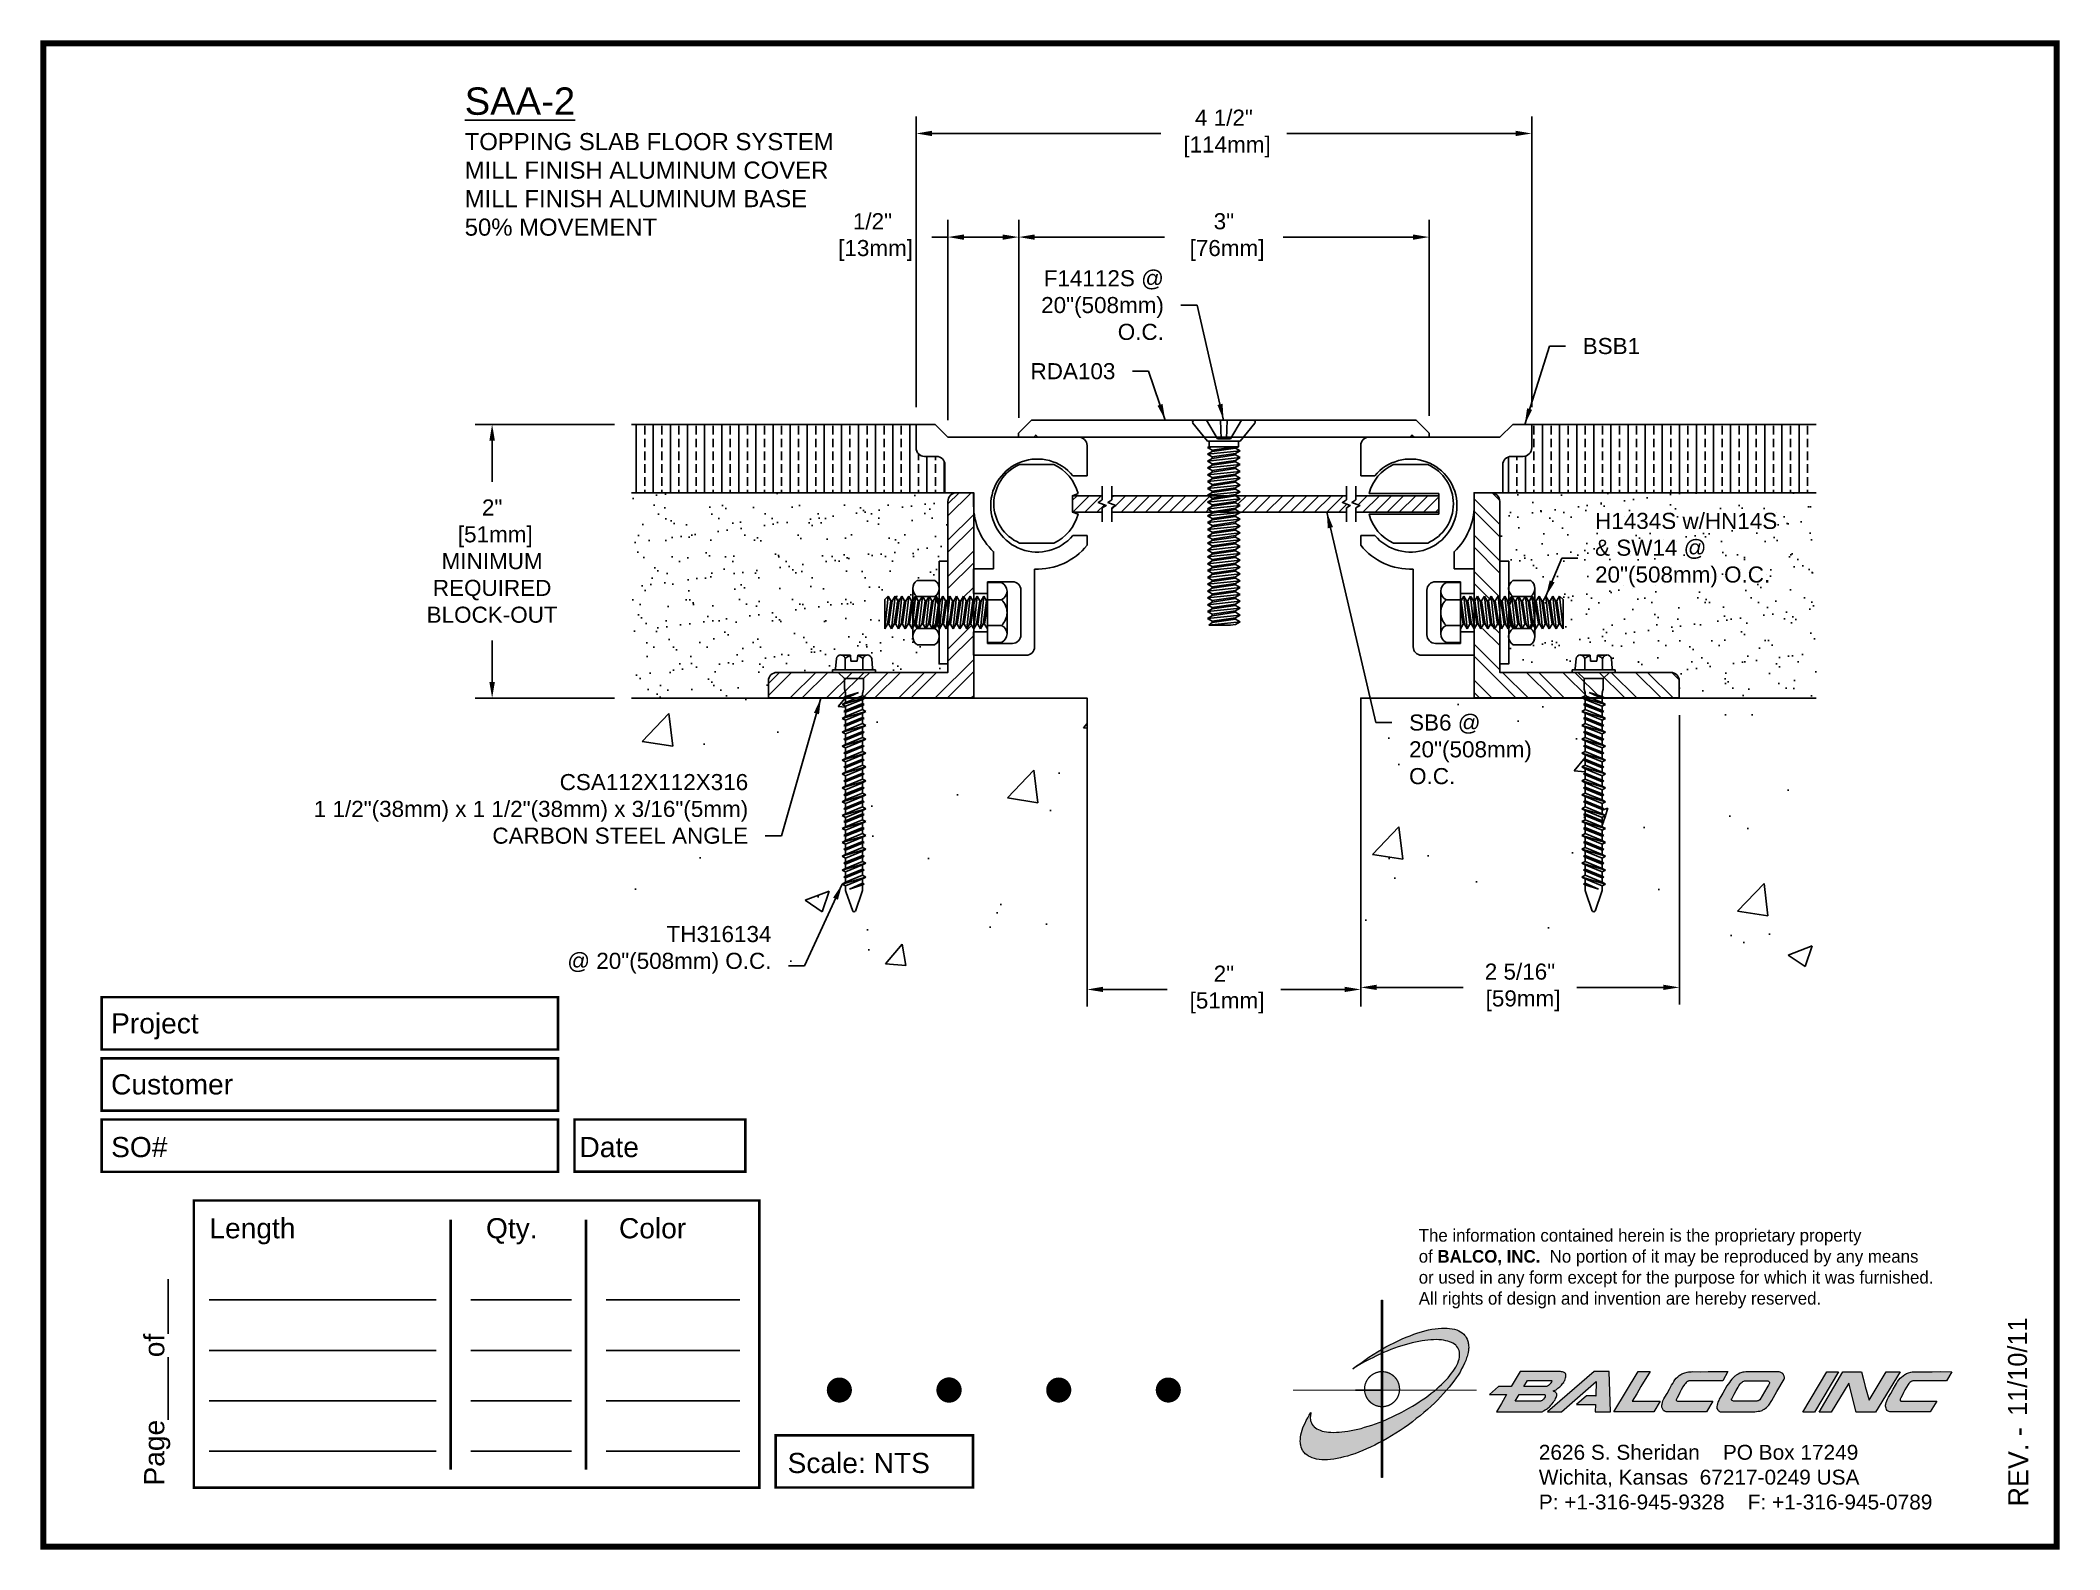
# Paper-space layout 'Layout1' of a CAD drawing. Header units: inches. Extents: x 0 to 10, y 0 to 7.5.
# The model-space entities are those that its viewports show. They can reach past a viewport. Long polylines and large blocks are cut down to what shows.
import ezdxf

# ---------------------------------------------------------------- set-up
doc = ezdxf.new("R2010")
doc.units = ezdxf.units.IN
doc.header["$MEASUREMENT"] = 0
for name, color, linetype in [('Anchors', 4, 'Continuous'), ('Border', 7, 'Continuous'), ('Conditions', 1, 'Continuous'), ('Dimensions', 3, 'Continuous'), ('Metals', 7, 'Continuous'), ('Text', 2, 'Continuous')]:
    doc.layers.add(name, color=color, linetype=linetype)
doc.styles.add('Arial', font='arial.ttf')
doc.styles.add('Copyright', font='ERASDEMI.TTF')
doc.dimstyles.new('ARIAL', dxfattribs={"dimtxt": 0.1175, "dimasz": 0.1175, "dimexe": 0.125, "dimexo": 0.125, "dimgap": 0.125, "dimtad": 0, "dimtih": 1, "dimtoh": 1, "dimdec": 4, "dimzin": 0, "dimdsep": 46, "dimlunit": 4, "dimtxsty": 'Arial', "dimcen": 0.09, "dimadec": 0, "dimazin": 0, "dimtfac": 1, "dimtdec": 4, "dimtofl": 0, "dimtmove": 0, "dimatfit": 3, "dimfxl": 0, "dimfrac": 2, "dimtolj": 1, "dimtzin": 0, "dimarcsym": 0})

psp = doc.layouts.get("Layout1")

# ---------------------------------------------------------------- texts
at = {"layer": 'Border', "style": 'Arial'}
for s, p in [('Project', (0.336, 2.547)), ('Customer', (0.336, 2.244)), ('SO#', (0.336, 1.933)), ('Date', (2.661, 1.933)), ('Length', (0.824, 1.53)), ('Qty.', (2.197, 1.53)), ('Color', (2.857, 1.53)), ('Scale: NTS', (3.694, 0.365))]:
    psp.add_text(s, height=0.1, dxfattribs=at).set_placement(p)
psp.add_text('Page%%u        %%uof%%u       ', height=0.1, rotation=90, dxfattribs=at).set_placement((0.6, 0.303))
at = {"layer": 'Border', "insert": (7.423, 0.505), "char_height": 0.074, "width": 2.3438, "attachment_point": 1, "style": 'Arial'}
psp.add_mtext('2626 S. Sheridan    PO Box 17249\\PWichita, Kansas  67217-0249 USA \\PP: +1-316-945-9328    F: +1-316-945-0789', dxfattribs=at)

msp = doc.modelspace()

# ---------------------------------------------------------------- texts
at = {"layer": 'Text', "insert": (-1.62858, 8.12969), "char_height": 0.2, "width": 2.75, "attachment_point": 1, "style": 'Arial'}
msp.add_mtext('{\\LSAA-2\\P\\H0.625x;\\lTOPPING SLAB FLOOR SYSTEM\\PMILL FINISH ALUMINUM COVER\\PMILL FINISH ALUMINUM BASE\\P50% MOVEMENT}', dxfattribs=at)
at = {"layer": 'Text', "char_height": 0.1175, "style": 'Arial'}
for s, insert, attachment_point in [('F14112S @\\P20"(508mm)\\PO.C.', (3.48232, 6.5383), 6), ('\\A1;BSB1', (6.54353, 6.2985), 1), ('RDA103', (3.12779, 6.11465), 3), ('H1434S w/HN14S\\P& SW14 @\\P20"(508mm) O.C.', (6.63396, 4.7481), 4), ('SB6 @\\P20"(508mm)\\PO.C.', (5.27454, 3.54693), 1), ('CSA112X112X316\\P1 1/2"(38mm) x 1 1/2"(38mm) x 3/16"(5mm)\\PCARBON STEEL ANGLE', (0.4436, 2.60059), 9), ('TH316134\\P@ 20"(508mm) O.C.', (0.61376, 1.65222), 9)]:
    msp.add_mtext(s, dxfattribs=dict(at, insert=insert, attachment_point=attachment_point))

# ---------------------------------------------------------------- blocks, each defined once
blk = doc.blocks.new('CADlogo')
h = blk.add_hatch(color=256)
h.paths.add_polyline_path([(0.918, 1.81), (0.909, 1.81), (0.909, 1.322), (0.918, 1.327)])
h.paths.add_polyline_path([(0.918, 1.285), (0.909, 1.281), (0.909, 1.1), (0.918, 1.1)])
h.paths.add_polyline_path([(0.918, 0.917), (0.909, 0.917), (0.909, 0.762), (0.909, 0.753), (0.91, 0.753), (0.918, 0.753)])
h.paths.add_polyline_path([(0.918, 1.091), (0.918, 1.1), (0.91, 1.1), (0.909, 1.1), (0.909, 0.917), (0.918, 0.917), (0.918, 0.919), (0.915, 0.919)])
h.paths.add_polyline_path([(0.918, 0.412), (0.909, 0.407), (0.909, 0.049), (0.918, 0.049)])
h.paths.add_polyline_path([(0.918, 0.753), (0.909, 0.753), (0.909, 0.606), (0.918, 0.609)])
h.paths.add_polyline_path([(0.918, 0.609), (0.909, 0.606), (0.909, 0.407), (0.918, 0.412)])
h.paths.add_polyline_path([(0.918, 1.327), (0.909, 1.322), (0.909, 1.281), (0.918, 1.285)])
h = blk.add_hatch(color=175)
h.paths.add_polyline_path([(0.574, 0.51), (0.543, 0.506), (0.514, 0.502), (0.487, 0.499), (0.459, 0.499), (0.432, 0.497), (0.406, 0.499), (0.382, 0.5), (0.36, 0.502), (0.338, 0.508), (0.318, 0.511), (0.298, 0.519), (0.282, 0.526), (0.265, 0.533), (0.252, 0.543), (0.24, 0.553), (0.234, 0.559), (0.229, 0.564), (0.22, 0.577), (0.212, 0.592), (0.205, 0.607), (0.203, 0.616), (0.201, 0.627), (0.199, 0.643), (0.201, 0.66), (0.201, 0.671), (0.205, 0.682), (0.207, 0.694), (0.19, 0.667), (0.176, 0.641), (0.161, 0.616), (0.148, 0.59), (0.137, 0.566), (0.128, 0.543), (0.119, 0.519), (0.113, 0.495), (0.108, 0.473), (0.104, 0.451), (0.103, 0.44), (0.103, 0.429), (0.101, 0.409), (0.103, 0.391), (0.104, 0.38), (0.106, 0.371), (0.11, 0.352), (0.115, 0.336), (0.124, 0.318), (0.13, 0.31), (0.135, 0.301), (0.143, 0.294), (0.15, 0.286), (0.165, 0.274), (0.181, 0.263), (0.199, 0.254), (0.22, 0.244), (0.242, 0.237), (0.263, 0.232), (0.289, 0.228), (0.315, 0.226), (0.342, 0.226), (0.371, 0.226), (0.402, 0.23), (0.434, 0.233), (0.467, 0.239), (0.499, 0.246), (0.534, 0.254), (0.571, 0.263), (0.606, 0.275), (0.644, 0.286), (0.682, 0.301), (0.721, 0.318), (0.759, 0.334), (0.799, 0.352), (0.841, 0.371), (0.882, 0.393), (0.909, 0.407), (0.909, 0.606), (0.884, 0.596), (0.847, 0.583), (0.81, 0.57), (0.774, 0.559), (0.739, 0.548), (0.704, 0.537), (0.671, 0.53), (0.638, 0.522), (0.606, 0.515)])
h.paths.add_polyline_path([(1.18, 0.738), (1.109, 0.698), (1.034, 0.661), (0.957, 0.627), (0.918, 0.609), (0.918, 0.412), (0.924, 0.414), (0.964, 0.438), (1.006, 0.462), (1.05, 0.489), (1.092, 0.517), (1.134, 0.544), (1.174, 0.574), (1.215, 0.603), (1.253, 0.634), (1.291, 0.663), (1.328, 0.694), (1.365, 0.725), (1.399, 0.757), (1.432, 0.788), (1.463, 0.819), (1.494, 0.85), (1.524, 0.883), (1.554, 0.917), (1.44, 0.917), (1.429, 0.908), (1.401, 0.886), (1.374, 0.864), (1.343, 0.842), (1.312, 0.822), (1.28, 0.8), (1.248, 0.778), (1.215, 0.758)])
h.paths.add_polyline_path([(1.769, 1.382), (1.767, 1.393), (1.763, 1.404), (1.758, 1.422), (1.749, 1.441), (1.743, 1.45), (1.738, 1.457), (1.73, 1.464), (1.725, 1.472), (1.709, 1.485), (1.692, 1.496), (1.674, 1.506), (1.654, 1.514), (1.632, 1.521), (1.61, 1.527), (1.584, 1.53), (1.559, 1.532), (1.531, 1.532), (1.502, 1.532), (1.471, 1.53), (1.44, 1.527), (1.407, 1.521), (1.374, 1.514), (1.339, 1.505), (1.304, 1.496), (1.268, 1.485), (1.229, 1.472), (1.191, 1.457), (1.152, 1.442), (1.114, 1.426), (1.074, 1.408), (1.034, 1.388), (0.991, 1.367), (0.951, 1.346), (0.918, 1.327), (0.918, 1.285), (0.926, 1.289), (0.964, 1.305), (1.001, 1.32), (1.037, 1.333), (1.074, 1.346), (1.109, 1.356), (1.143, 1.367), (1.178, 1.378), (1.213, 1.386), (1.246, 1.393), (1.277, 1.4), (1.31, 1.406), (1.339, 1.41), (1.368, 1.413), (1.398, 1.417), (1.425, 1.417), (1.452, 1.419), (1.476, 1.417), (1.502, 1.415), (1.524, 1.413), (1.546, 1.408), (1.566, 1.404), (1.584, 1.397), (1.602, 1.389), (1.617, 1.382), (1.632, 1.373), (1.644, 1.362), (1.65, 1.356), (1.655, 1.351), (1.665, 1.338), (1.672, 1.325), (1.677, 1.309), (1.681, 1.294), (1.683, 1.278), (1.683, 1.261), (1.683, 1.252), (1.681, 1.243), (1.677, 1.225), (1.672, 1.207), (1.665, 1.186), (1.655, 1.166), (1.644, 1.146), (1.632, 1.126), (1.619, 1.106), (1.602, 1.084), (1.586, 1.062), (1.568, 1.04), (1.548, 1.018), (1.527, 0.996), (1.504, 0.974), (1.48, 0.952), (1.456, 0.93), (1.44, 0.917), (1.554, 0.917), (1.579, 0.945), (1.602, 0.976), (1.626, 1.007), (1.648, 1.038), (1.668, 1.067), (1.687, 1.097), (1.703, 1.128), (1.719, 1.155), (1.732, 1.185), (1.743, 1.212), (1.752, 1.239), (1.758, 1.252), (1.762, 1.265), (1.767, 1.291), (1.771, 1.314), (1.771, 1.327), (1.773, 1.338), (1.771, 1.362), (1.771, 1.373)])
h.paths.add_polyline_path([(0.867, 1.296), (0.825, 1.271), (0.781, 1.243), (0.741, 1.214), (0.701, 1.186), (0.66, 1.157), (0.622, 1.128), (0.675, 1.161), (0.732, 1.194), (0.79, 1.225), (0.82, 1.239), (0.851, 1.254), (0.909, 1.281), (0.909, 1.322)])
h = blk.add_hatch(color=256)
h.paths.add_polyline_path([(1.074, 0.991), (1.07, 1.001), (1.065, 1.011), (1.059, 1.021), (1.053, 1.03), (1.046, 1.038), (1.039, 1.047), (1.031, 1.054), (1.022, 1.062), (1.014, 1.068), (1.004, 1.074), (0.995, 1.08), (0.985, 1.085), (0.975, 1.089), (0.964, 1.093), (0.954, 1.096), (0.943, 1.098), (0.932, 1.099), (0.921, 1.1), (0.918, 1.1), (0.918, 0.917), (0.94, 0.917), (1.086, 0.917), (1.087, 0.927), (1.086, 0.938), (1.085, 0.949), (1.083, 0.96), (1.081, 0.97), (1.078, 0.981)])
h.paths.add_polyline_path([(0.909, 0.917), (0.739, 0.917), (0.74, 0.91), (0.741, 0.899), (0.743, 0.888), (0.746, 0.878), (0.75, 0.867), (0.754, 0.857), (0.758, 0.847), (0.764, 0.837), (0.77, 0.828), (0.776, 0.819), (0.783, 0.811), (0.791, 0.803), (0.799, 0.795), (0.808, 0.788), (0.817, 0.782), (0.826, 0.776), (0.836, 0.771), (0.846, 0.766), (0.856, 0.762), (0.867, 0.759), (0.877, 0.757), (0.888, 0.755), (0.899, 0.753), (0.909, 0.753)])
h.paths.add_polyline_path([(0.918, 1.1), (0.91, 1.1), (0.909, 1.1), (0.909, 0.917), (0.918, 0.917)])
h = blk.add_hatch(color=256)
h.paths.add_polyline_path([(2.148, 0.874), (2.098, 0.784), (2.049, 0.7), (2.484, 0.7), (2.491, 0.702), (2.501, 0.703), (2.508, 0.705), (2.512, 0.707), (2.517, 0.711), (2.532, 0.72), (2.546, 0.729), (2.554, 0.735), (2.563, 0.74), (2.572, 0.747), (2.581, 0.757), (2.59, 0.768), (2.599, 0.777), (2.616, 0.799), (2.623, 0.811), (2.63, 0.822), (2.636, 0.833), (2.641, 0.844), (2.645, 0.855), (2.647, 0.864), (2.647, 0.879), (2.645, 0.883), (2.641, 0.886), (2.638, 0.892), (2.629, 0.899), (2.619, 0.905), (2.612, 0.91), (2.64, 0.921), (2.658, 0.936), (2.669, 0.943), (2.678, 0.95), (2.694, 0.967), (2.702, 0.976), (2.709, 0.985), (2.716, 0.994), (2.722, 1.005), (2.727, 1.014), (2.731, 1.025), (2.735, 1.038), (2.736, 1.049), (2.738, 1.062), (2.738, 1.073), (2.733, 1.082), (2.727, 1.088), (2.72, 1.093), (2.713, 1.097), (2.704, 1.099), (2.694, 1.1), (2.685, 1.102), (2.674, 1.102), (2.285, 1.102), (2.195, 0.952), (2.069, 0.952), (1.981, 0.874)])
h.paths.add_polyline_path([(2.274, 0.874), (2.53, 0.874), (2.534, 0.865), (2.532, 0.852), (2.524, 0.841), (2.515, 0.828), (2.505, 0.815), (2.493, 0.81), (2.49, 0.808), (2.235, 0.808)], flags=16)
h.paths.add_polyline_path([(2.321, 0.952), (2.356, 1.014), (2.587, 1.014), (2.592, 1.014), (2.597, 1.014), (2.597, 1.003), (2.59, 0.991), (2.583, 0.98), (2.569, 0.966), (2.555, 0.958), (2.546, 0.952), (2.535, 0.952)], flags=16)
h.paths.add_polyline_path([(3.04, 1.002), (3.036, 0.859), (2.941, 0.859), (2.844, 0.773), (3.031, 0.773), (3.027, 0.7), (3.181, 0.7), (3.168, 1.102), (3.02, 1.102), (2.557, 0.7), (2.694, 0.7)])
h.paths.add_polyline_path([(3.214, 0.7), (3.611, 0.7), (3.675, 0.808), (3.397, 0.808), (3.441, 0.881), (3.483, 0.952), (3.574, 1.102), (3.454, 1.102)])
h.paths.add_polyline_path([(3.788, 0.965), (3.766, 0.927), (3.743, 0.885), (3.721, 0.846), (3.71, 0.83), (3.702, 0.811), (3.697, 0.795), (3.693, 0.778), (3.691, 0.769), (3.691, 0.76), (3.691, 0.749), (3.693, 0.74), (3.7, 0.727), (3.708, 0.716), (3.711, 0.714), (3.724, 0.705), (3.733, 0.702), (3.744, 0.702), (3.757, 0.7), (3.774, 0.7), (4.134, 0.7), (4.196, 0.808), (3.854, 0.808), (3.841, 0.808), (3.833, 0.816), (3.836, 0.826), (3.843, 0.841), (3.856, 0.864), (3.869, 0.892), (3.883, 0.921), (3.898, 0.949), (3.914, 0.972), (3.924, 0.983), (3.931, 0.992), (3.943, 1.002), (3.954, 1.008), (3.969, 1.011), (4.297, 1.011), (4.346, 1.102), (4.238, 1.102), (4.15, 1.102), (4.075, 1.1), (3.997, 1.102), (3.982, 1.1), (3.968, 1.1), (3.955, 1.099), (3.942, 1.097), (3.92, 1.089), (3.9, 1.082), (3.889, 1.078), (3.88, 1.073), (3.863, 1.062), (3.849, 1.049), (3.834, 1.035), (3.821, 1.018), (3.81, 1.002), (3.799, 0.983)])
h.paths.add_polyline_path([(4.509, 1.097), (4.496, 1.095), (4.485, 1.093), (4.476, 1.089), (4.465, 1.086), (4.447, 1.077), (4.43, 1.066), (4.421, 1.06), (4.414, 1.055), (4.399, 1.04), (4.386, 1.025), (4.372, 1.011), (4.361, 0.994), (4.35, 0.976), (4.337, 0.96), (4.317, 0.923), (4.297, 0.888), (4.275, 0.855), (4.26, 0.828), (4.255, 0.813), (4.247, 0.799), (4.244, 0.784), (4.242, 0.777), (4.24, 0.769), (4.238, 0.753), (4.238, 0.735), (4.246, 0.722), (4.251, 0.714), (4.253, 0.713), (4.257, 0.711), (4.262, 0.705), (4.269, 0.703), (4.278, 0.702), (4.289, 0.7), (4.564, 0.7), (4.571, 0.7), (4.584, 0.702), (4.613, 0.703), (4.648, 0.707), (4.664, 0.709), (4.677, 0.713), (4.686, 0.716), (4.694, 0.722), (4.705, 0.727), (4.717, 0.735), (4.73, 0.744), (4.741, 0.755), (4.752, 0.769), (4.781, 0.815), (4.833, 0.903), (4.906, 1.025), (4.908, 1.035), (4.908, 1.046), (4.906, 1.051), (4.906, 1.057), (4.9, 1.069), (4.893, 1.08), (4.889, 1.082), (4.888, 1.086), (4.88, 1.089), (4.873, 1.093), (4.866, 1.097), (4.856, 1.1), (4.846, 1.1), (4.844, 1.1), (4.73, 1.1), (4.626, 1.1), (4.58, 1.1), (4.542, 1.099), (4.524, 1.099)])
h.paths.add_polyline_path([(4.527, 1.011), (4.54, 1.011), (4.745, 1.011), (4.752, 1.003), (4.758, 0.998), (4.758, 0.985), (4.756, 0.98), (4.754, 0.974), (4.749, 0.965), (4.743, 0.956), (4.734, 0.941), (4.663, 0.821), (4.648, 0.812), (4.639, 0.81), (4.633, 0.808), (4.622, 0.808), (4.61, 0.808), (4.416, 0.808), (4.398, 0.808), (4.39, 0.813), (4.387, 0.813), (4.385, 0.819), (4.378, 0.825), (4.385, 0.832), (4.408, 0.877), (4.428, 0.914), (4.447, 0.945), (4.454, 0.96), (4.461, 0.971), (4.474, 0.986), (4.487, 0.996), (4.496, 1.002), (4.508, 1.009), (4.516, 1.009)], flags=16)
h.paths.add_polyline_path([(5.089, 0.698), (5.206, 0.698), (5.445, 1.1), (5.33, 1.099)])
h.paths.add_polyline_path([(5.489, 1.099), (5.252, 0.698), (5.37, 0.698), (5.548, 0.987), (5.621, 0.698), (5.811, 0.698), (6.055, 1.099), (5.919, 1.1), (5.749, 0.817), (5.709, 0.954), (5.691, 1.024), (5.672, 1.099)])
h.paths.add_polyline_path([(6.086, 1.06), (6.069, 1.047), (6.056, 1.035), (6.044, 1.018), (6.031, 1.002), (6.02, 0.983), (6.009, 0.965), (5.987, 0.925), (5.965, 0.885), (5.941, 0.846), (5.932, 0.828), (5.923, 0.811), (5.917, 0.795), (5.914, 0.778), (5.912, 0.769), (5.912, 0.758), (5.914, 0.749), (5.916, 0.738), (5.921, 0.725), (5.928, 0.716), (5.936, 0.709), (5.945, 0.705), (5.954, 0.702), (5.965, 0.7), (5.98, 0.7), (5.994, 0.7), (6.355, 0.7), (6.419, 0.806), (6.073, 0.806), (6.056, 0.811), (6.056, 0.821), (6.056, 0.826), (6.064, 0.841), (6.077, 0.864), (6.089, 0.892), (6.104, 0.919), (6.119, 0.947), (6.135, 0.972), (6.144, 0.983), (6.153, 0.992), (6.163, 1), (6.166, 1.003), (6.172, 1.005), (6.178, 1.008), (6.19, 1.011), (6.517, 1.011), (6.569, 1.1), (6.459, 1.102), (6.373, 1.1), (6.296, 1.1), (6.217, 1.1), (6.203, 1.1), (6.19, 1.099), (6.175, 1.099), (6.164, 1.095), (6.141, 1.089), (6.12, 1.082), (6.111, 1.077), (6.102, 1.073)])
blk.add_hatch(color=256).paths.add_polyline_path([(0.918, 0.609), (0.909, 0.606), (0.909, 0.407), (0.918, 0.412)])
for q in [(0.65, 0.917), (0.909, 0.648)]:
    blk.add_line((0.909, 0.917), q)
at = {"color": 7, "lineweight": 0}
for points in [[(0.909, 1.81), (0.918, 1.81), (0.918, 0.049), (0.909, 0.049), (0.909, 1.81)], [(2.738, 1.073), (2.733, 1.082), (2.727, 1.088), (2.72, 1.093), (2.713, 1.097), (2.704, 1.099), (2.694, 1.1), (2.685, 1.102), (2.674, 1.102), (2.285, 1.102), (2.195, 0.952), (2.069, 0.952), (1.981, 0.874), (2.148, 0.874), (2.098, 0.784), (2.049, 0.7), (2.484, 0.7), (2.491, 0.702), (2.501, 0.703), (2.508, 0.705), (2.512, 0.707), (2.517, 0.711), (2.532, 0.72), (2.546, 0.729), (2.554, 0.735), (2.563, 0.74), (2.572, 0.747), (2.581, 0.757), (2.59, 0.768), (2.599, 0.777), (2.616, 0.799), (2.623, 0.811), (2.63, 0.822), (2.636, 0.833), (2.641, 0.844), (2.645, 0.855), (2.647, 0.864), (2.647, 0.874), (2.647, 0.879), (2.645, 0.883), (2.641, 0.886), (2.638, 0.892), (2.629, 0.899), (2.619, 0.905), (2.612, 0.91), (2.64, 0.921), (2.658, 0.936), (2.669, 0.943), (2.678, 0.95), (2.694, 0.967), (2.702, 0.976), (2.709, 0.985), (2.716, 0.994), (2.722, 1.005), (2.727, 1.014), (2.731, 1.025), (2.735, 1.038), (2.736, 1.049), (2.738, 1.062), (2.738, 1.073), (2.738, 1.073)], [(2.587, 0.985), (2.583, 0.98), (2.572, 0.969), (2.565, 0.963), (2.555, 0.958), (2.546, 0.952), (2.535, 0.952), (2.321, 0.952), (2.356, 1.014), (2.587, 1.014), (2.592, 1.014), (2.594, 1.014), (2.596, 1.013), (2.597, 1.011), (2.597, 1.005), (2.596, 1), (2.59, 0.991), (2.587, 0.985), (2.587, 0.985)], [(3.027, 0.7), (3.181, 0.7), (3.168, 1.102), (3.02, 1.102), (2.557, 0.7), (2.694, 0.7), (3.04, 1.002), (3.036, 0.859), (3.038, 0.859), (2.941, 0.859), (2.844, 0.773), (3.031, 0.773), (3.027, 0.7), (3.027, 0.7)], [(3.214, 0.7), (3.454, 1.102), (3.574, 1.102), (3.483, 0.952), (3.441, 0.881), (3.397, 0.808), (3.675, 0.808), (3.611, 0.7), (3.214, 0.7), (3.214, 0.7)], [(3.969, 1.011), (3.96, 1.009), (3.955, 1.007), (3.949, 1.005), (3.946, 1.003), (3.94, 1), (3.931, 0.992), (3.924, 0.983), (3.914, 0.972), (3.898, 0.949), (3.883, 0.921), (3.869, 0.892), (3.856, 0.864), (3.843, 0.841), (3.836, 0.826), (3.834, 0.821), (3.834, 0.817), (3.836, 0.813), (3.839, 0.81), (3.847, 0.808), (3.854, 0.808), (4.196, 0.808), (4.134, 0.7), (3.774, 0.7), (3.757, 0.7), (3.744, 0.702), (3.733, 0.702), (3.724, 0.705), (3.715, 0.711), (3.711, 0.713), (3.708, 0.716), (3.7, 0.727), (3.693, 0.74), (3.691, 0.749), (3.691, 0.76), (3.691, 0.769), (3.693, 0.778), (3.697, 0.795), (3.702, 0.811), (3.71, 0.83), (3.721, 0.846), (3.743, 0.885), (3.766, 0.927), (3.788, 0.965), (3.799, 0.983), (3.81, 1.002), (3.821, 1.018), (3.834, 1.035), (3.849, 1.049), (3.863, 1.062), (3.88, 1.073), (3.889, 1.078), (3.9, 1.082), (3.92, 1.089), (3.942, 1.097), (3.955, 1.099), (3.968, 1.1), (3.982, 1.1), (3.997, 1.102), (4.075, 1.1), (4.15, 1.102), (4.238, 1.102), (4.346, 1.102), (4.297, 1.011), (3.969, 1.011), (3.969, 1.011)], [(4.846, 1.1), (4.844, 1.1), (4.73, 1.1), (4.626, 1.1), (4.58, 1.1), (4.542, 1.099), (4.524, 1.099), (4.509, 1.097), (4.496, 1.095), (4.485, 1.093), (4.476, 1.089), (4.465, 1.086), (4.447, 1.077), (4.43, 1.066), (4.421, 1.06), (4.414, 1.055), (4.399, 1.04), (4.386, 1.025), (4.372, 1.011), (4.361, 0.994), (4.35, 0.976), (4.337, 0.96), (4.317, 0.923), (4.297, 0.888), (4.275, 0.855), (4.26, 0.828), (4.255, 0.813), (4.247, 0.799), (4.244, 0.784), (4.242, 0.777), (4.24, 0.769), (4.238, 0.753), (4.238, 0.735), (4.246, 0.722), (4.251, 0.714), (4.253, 0.713), (4.257, 0.711), (4.262, 0.705), (4.269, 0.703), (4.278, 0.702), (4.289, 0.7), (4.564, 0.7), (4.571, 0.7), (4.584, 0.702), (4.613, 0.703), (4.648, 0.707), (4.664, 0.709), (4.677, 0.713), (4.686, 0.716), (4.694, 0.722), (4.705, 0.727), (4.717, 0.735), (4.73, 0.744), (4.741, 0.755), (4.752, 0.769), (4.781, 0.815), (4.833, 0.903), (4.906, 1.025), (4.908, 1.035), (4.908, 1.046), (4.906, 1.051), (4.906, 1.057), (4.9, 1.069), (4.897, 1.075), (4.893, 1.08), (4.889, 1.082), (4.888, 1.086), (4.88, 1.089), (4.873, 1.093), (4.866, 1.097), (4.856, 1.1), (4.846, 1.1), (4.846, 1.1)], [(4.734, 0.941), (4.663, 0.821), (4.653, 0.815), (4.646, 0.811), (4.639, 0.81), (4.633, 0.808), (4.622, 0.808), (4.61, 0.808), (4.416, 0.808), (4.403, 0.808), (4.396, 0.81), (4.39, 0.813), (4.388, 0.813), (4.386, 0.815), (4.385, 0.819), (4.383, 0.821), (4.383, 0.826), (4.383, 0.83), (4.385, 0.832), (4.408, 0.877), (4.428, 0.914), (4.447, 0.945), (4.454, 0.96), (4.461, 0.971), (4.471, 0.982), (4.478, 0.989), (4.487, 0.996), (4.496, 1.002), (4.505, 1.007), (4.511, 1.009), (4.516, 1.009), (4.527, 1.011), (4.54, 1.011), (4.743, 1.011), (4.749, 1.007), (4.752, 1.003), (4.756, 1), (4.758, 0.994), (4.758, 0.985), (4.756, 0.98), (4.754, 0.974), (4.749, 0.965), (4.743, 0.956), (4.734, 0.941), (4.734, 0.941)], [(5.089, 0.698), (5.33, 1.099), (5.445, 1.1), (5.206, 0.698), (5.091, 0.698), (5.089, 0.698), (5.089, 0.698)], [(5.811, 0.698), (5.621, 0.698), (5.548, 0.987), (5.37, 0.698), (5.252, 0.698), (5.489, 1.099), (5.672, 1.099), (5.691, 1.024), (5.709, 0.954), (5.749, 0.817), (5.919, 1.1), (6.055, 1.099), (5.811, 0.698), (5.811, 0.698)], [(6.19, 1.011), (6.181, 1.009), (6.175, 1.007), (6.172, 1.005), (6.166, 1.003), (6.163, 1), (6.153, 0.992), (6.144, 0.983), (6.135, 0.972), (6.119, 0.947), (6.104, 0.919), (6.089, 0.892), (6.077, 0.864), (6.064, 0.841), (6.056, 0.826), (6.056, 0.821), (6.056, 0.815), (6.058, 0.811), (6.062, 0.81), (6.067, 0.808), (6.077, 0.806), (6.419, 0.806), (6.355, 0.7), (5.994, 0.7), (5.98, 0.7), (5.965, 0.7), (5.954, 0.702), (5.945, 0.705), (5.936, 0.709), (5.932, 0.713), (5.928, 0.716), (5.921, 0.725), (5.916, 0.738), (5.914, 0.749), (5.912, 0.758), (5.912, 0.769), (5.914, 0.778), (5.917, 0.795), (5.923, 0.811), (5.932, 0.828), (5.941, 0.846), (5.965, 0.885), (5.987, 0.925), (6.009, 0.965), (6.02, 0.983), (6.031, 1.002), (6.044, 1.018), (6.056, 1.035), (6.069, 1.047), (6.086, 1.06), (6.102, 1.073), (6.111, 1.077), (6.12, 1.082), (6.141, 1.089), (6.164, 1.095), (6.175, 1.099), (6.19, 1.099), (6.203, 1.1), (6.217, 1.1), (6.296, 1.1), (6.373, 1.1), (6.459, 1.102), (6.569, 1.1), (6.517, 1.011), (6.19, 1.011), (6.19, 1.011)], [(2.484, 0.808), (2.235, 0.808), (2.274, 0.874), (2.524, 0.874), (2.53, 0.872), (2.532, 0.87), (2.533, 0.866), (2.533, 0.863), (2.532, 0.852), (2.524, 0.841), (2.515, 0.828), (2.506, 0.817), (2.501, 0.813), (2.493, 0.81), (2.49, 0.808), (2.486, 0.808), (2.484, 0.808), (2.484, 0.808)]]:
    blk.add_lwpolyline(points, dxfattribs=at)
at = {"color": 175, "lineweight": 0}
blk.add_lwpolyline([(1.758, 1.422), (1.763, 1.404), (1.767, 1.393), (1.769, 1.382), (1.771, 1.373), (1.771, 1.362), (1.773, 1.338), (1.771, 1.327), (1.771, 1.314), (1.767, 1.291), (1.762, 1.265), (1.758, 1.252), (1.752, 1.239), (1.743, 1.212), (1.732, 1.185), (1.719, 1.155), (1.703, 1.128), (1.687, 1.097), (1.668, 1.067), (1.648, 1.038), (1.626, 1.007), (1.602, 0.976), (1.579, 0.945), (1.551, 0.914), (1.524, 0.883), (1.494, 0.85), (1.463, 0.819), (1.432, 0.788), (1.399, 0.757), (1.365, 0.725), (1.328, 0.694), (1.291, 0.663), (1.253, 0.634), (1.215, 0.603), (1.174, 0.574), (1.134, 0.544), (1.092, 0.517), (1.05, 0.489), (1.006, 0.462), (0.964, 0.438), (0.924, 0.414), (0.882, 0.393), (0.841, 0.371), (0.799, 0.352), (0.759, 0.334), (0.721, 0.318), (0.682, 0.301), (0.644, 0.286), (0.606, 0.275), (0.571, 0.263), (0.534, 0.254), (0.499, 0.246), (0.467, 0.239), (0.434, 0.233), (0.402, 0.23), (0.371, 0.226), (0.342, 0.226), (0.315, 0.226), (0.289, 0.228), (0.263, 0.232), (0.242, 0.237), (0.22, 0.244), (0.199, 0.254), (0.181, 0.263), (0.165, 0.274), (0.15, 0.286), (0.143, 0.294), (0.135, 0.301), (0.13, 0.31), (0.124, 0.318), (0.115, 0.336), (0.11, 0.352), (0.106, 0.371), (0.104, 0.38), (0.103, 0.391), (0.101, 0.409), (0.103, 0.429), (0.103, 0.44), (0.104, 0.451), (0.108, 0.473), (0.113, 0.495), (0.119, 0.519), (0.128, 0.543), (0.137, 0.566), (0.148, 0.59), (0.161, 0.616), (0.176, 0.641), (0.19, 0.667), (0.207, 0.694), (0.205, 0.682), (0.201, 0.671), (0.201, 0.66), (0.199, 0.649), (0.199, 0.638), (0.201, 0.627), (0.203, 0.616), (0.205, 0.607), (0.212, 0.592), (0.22, 0.577), (0.229, 0.564), (0.234, 0.559), (0.24, 0.553), (0.252, 0.543), (0.265, 0.533), (0.282, 0.526), (0.298, 0.519), (0.318, 0.511), (0.338, 0.508), (0.36, 0.502), (0.382, 0.5), (0.406, 0.499), (0.432, 0.497), (0.459, 0.499), (0.487, 0.499), (0.514, 0.502), (0.543, 0.506), (0.574, 0.51), (0.606, 0.515), (0.638, 0.522), (0.671, 0.53), (0.704, 0.537), (0.739, 0.548), (0.774, 0.559), (0.81, 0.57), (0.847, 0.583), (0.884, 0.596), (0.92, 0.61), (0.957, 0.627), (1.034, 0.661), (1.109, 0.698), (1.18, 0.738), (1.215, 0.758), (1.248, 0.778), (1.28, 0.8), (1.312, 0.822), (1.343, 0.842), (1.374, 0.864), (1.401, 0.886), (1.429, 0.908), (1.456, 0.93), (1.48, 0.952), (1.504, 0.974), (1.527, 0.996), (1.548, 1.018), (1.568, 1.04), (1.586, 1.062), (1.602, 1.084), (1.619, 1.106), (1.632, 1.126), (1.644, 1.146), (1.655, 1.166), (1.665, 1.186), (1.672, 1.207), (1.677, 1.225), (1.681, 1.243), (1.683, 1.252), (1.683, 1.261), (1.683, 1.278), (1.681, 1.294), (1.677, 1.309), (1.672, 1.325), (1.665, 1.338), (1.655, 1.351), (1.65, 1.356), (1.644, 1.362), (1.632, 1.373), (1.617, 1.382), (1.602, 1.389), (1.584, 1.397), (1.566, 1.404), (1.546, 1.408), (1.524, 1.413), (1.502, 1.415), (1.476, 1.417), (1.452, 1.419), (1.425, 1.417), (1.398, 1.417), (1.368, 1.413), (1.339, 1.41), (1.31, 1.406), (1.277, 1.4), (1.246, 1.393), (1.213, 1.386), (1.178, 1.378), (1.143, 1.367), (1.109, 1.356), (1.074, 1.346), (1.037, 1.333), (1.001, 1.32), (0.964, 1.305), (0.926, 1.289), (0.851, 1.254), (0.82, 1.239), (0.79, 1.225), (0.732, 1.194), (0.675, 1.161), (0.622, 1.128), (0.66, 1.157), (0.701, 1.186), (0.741, 1.214), (0.781, 1.243), (0.825, 1.271), (0.867, 1.296), (0.909, 1.322), (0.951, 1.346), (0.991, 1.367), (1.034, 1.388), (1.074, 1.408), (1.114, 1.426), (1.152, 1.442), (1.191, 1.457), (1.229, 1.472), (1.268, 1.485), (1.304, 1.496), (1.339, 1.505), (1.374, 1.514), (1.407, 1.521), (1.44, 1.527), (1.471, 1.53), (1.502, 1.532), (1.531, 1.532), (1.559, 1.532), (1.584, 1.53), (1.61, 1.527), (1.632, 1.521), (1.654, 1.514), (1.674, 1.506), (1.692, 1.496), (1.709, 1.485), (1.725, 1.472), (1.73, 1.464), (1.738, 1.457), (1.743, 1.45), (1.749, 1.441), (1.758, 1.422), (1.758, 1.422)], dxfattribs=at)
at = {"color": 7, "lineweight": 0, "const_width": 0.0128}
blk.add_lwpolyline([(1.087, 0.927), (1.086, 0.938), (1.085, 0.949), (1.083, 0.96), (1.081, 0.97), (1.078, 0.981), (1.074, 0.991), (1.07, 1.001), (1.065, 1.011), (1.059, 1.021), (1.053, 1.03), (1.046, 1.038), (1.039, 1.047), (1.031, 1.054), (1.022, 1.062), (1.014, 1.068), (1.004, 1.074), (0.995, 1.08), (0.985, 1.085), (0.975, 1.089), (0.964, 1.093), (0.954, 1.096), (0.943, 1.098), (0.932, 1.099), (0.921, 1.1), (0.91, 1.1), (0.899, 1.1), (0.888, 1.099), (0.877, 1.097), (0.867, 1.094), (0.856, 1.091), (0.846, 1.087), (0.836, 1.082), (0.826, 1.077), (0.817, 1.071), (0.808, 1.065), (0.799, 1.058), (0.791, 1.05), (0.783, 1.043), (0.776, 1.034), (0.77, 1.025), (0.764, 1.016), (0.758, 1.006), (0.754, 0.996), (0.75, 0.986), (0.746, 0.976), (0.743, 0.965), (0.741, 0.954), (0.74, 0.943), (0.739, 0.932), (0.739, 0.921), (0.74, 0.91), (0.741, 0.899), (0.743, 0.888), (0.746, 0.878), (0.75, 0.867), (0.754, 0.857), (0.758, 0.847), (0.764, 0.837), (0.77, 0.828), (0.776, 0.819), (0.783, 0.811), (0.791, 0.803), (0.799, 0.795), (0.808, 0.788), (0.817, 0.782), (0.826, 0.776), (0.836, 0.771), (0.846, 0.766), (0.856, 0.762), (0.867, 0.759), (0.877, 0.757), (0.888, 0.755), (0.899, 0.753), (0.91, 0.753), (0.921, 0.753), (0.932, 0.754), (0.943, 0.756), (0.954, 0.758), (0.964, 0.761), (0.975, 0.764), (0.985, 0.769), (0.995, 0.773), (1.004, 0.779), (1.014, 0.785), (1.022, 0.792), (1.031, 0.799), (1.039, 0.807), (1.046, 0.815), (1.053, 0.824), (1.059, 0.833), (1.065, 0.842), (1.07, 0.852), (1.074, 0.862), (1.078, 0.872), (1.081, 0.883), (1.083, 0.894), (1.085, 0.905), (1.086, 0.916), (1.087, 0.927)], dxfattribs=at)
at = {"color": 7, "lineweight": 0}
blk.add_lwpolyline([(1.853, 0.917, 0.0091, 0.0091, 0), (0.029, 0.917, 0.00366, 0.00366, 0), (0.029, 0.917, 0.00366, 0.00366, 0)], format="xyseb", dxfattribs=at)
blk = doc.blocks.new('ACADlogo')
blk.add_blockref('CADlogo', (-0.011, 7.152))
blk = doc.blocks.new('RevisionTag')
at = {"style": 'Copyright', "flags": 4}
blk.add_attdef('REVISIONDATE', (-0.147, 0.648), '', height=0.0938, rotation=90, dxfattribs=at)
at = {"layer": 'Border', "style": 'Copyright'}
blk.add_text('REV. -', height=0.1, rotation=90, dxfattribs=at).set_placement((-0.14, 0.199))
blk = doc.blocks.new('COPYRIGHTNOTE')
at = {"insert": (-3.166, 1.576), "char_height": 0.0625, "width": 50.295, "attachment_point": 1, "style": 'Copyright'}
blk.add_mtext('The information contained herein is the proprietary property\\Pof {\\fEras Bold ITC|b0|i0|c0|p34;BALCO, INC.}  No portion of it may be reproduced by any means\\Por used in any form except for the purpose for which it was furnished.\\PAll rights of design and invention are hereby reserved.', dxfattribs=at)
blk = doc.blocks.new('Bsb1')
for p, q in [((0, 1.515), (0, 1.687)), ((0, 1.687), (0.139, 1.687)), ((0.139, 1.687), (0.232, 1.594)), ((0.232, 1.594), (1.188, 1.594)), ((1.25, 1.532), (1.25, 1.312)), ((0.149, 1.453), (0.062, 1.453)), ((0.211, 1.187), (0.211, 1.391)), ((0.421, 1.187), (0.211, 1.187)), ((0.421, 1.094), (0.421, 1.187)), ((1.25, 1.312), (1.147, 1.312)), ((0.566, 0.631), (0.566, 0.757)), ((1.146, 0.875), (1.25, 0.875)), ((1.25, 0.875), (1.25, 0.805)), ((0.421, 0.452), (0.421, 0.631)), ((0.421, 0.631), (0.566, 0.631)), ((0.866, 0.629), (0.866, 0.062)), ((0.521, 0.452), (0.421, 0.452)), ((0.704, 0.537), (0.521, 0.537)), ((0.521, 0.537), (0.521, 0.452)), ((0.766, 0.149), (0.766, 0.475)), ((0.421, 0), (0.421, 0.172)), ((0.421, 0.172), (0.521, 0.172)), ((0.521, 0.172), (0.521, 0.087)), ((0.804, 0), (0.421, 0)), ((0.521, 0.087), (0.704, 0.087))]:
    blk.add_line(p, q)
for centre, radius, start, end in [((0.062, 1.515), 0.062, 180, 270), ((1.188, 1.532), 0.062, 0, 90), ((0.149, 1.391), 0.062, 0, 90), ((0.886, 1.094), 0.34, 39.8796, 319.9004), ((0.886, 1.094), 0.465, 180, 226.5144), ((0.886, 1.094), 0.465, 267.5349, 321.5173), ((0.704, 0.475), 0.062, 0, 90), ((0.704, 0.149), 0.062, 270, 0), ((0.804, 0.062), 0.062, 270, 360)]:
    blk.add_arc(centre, radius, start, end)
blk = doc.blocks.new('TH-316134')
for p, q in [((-0.157, 0.019), (0.157, 0.019)), ((-0.157, 0), (-0.157, 0.019)), ((-0.157, 0), (0.157, 0)), ((-0.135, 0.029), (-0.129, 0.1)), ((-0.115, 0), (-0.07, -0.045)), ((-0.097, 0.127), (-0.027, 0.127)), ((-0.065, 0.019), (-0.065, 0.1)), ((-0.023, 0.083), (-0.027, 0.127)), ((-0.023, 0.083), (0.023, 0.083)), ((0.023, 0.083), (0.027, 0.127)), ((0.027, 0.127), (0.097, 0.127)), ((0.064, 0.019), (0.064, 0.1)), ((0.115, 0), (0.07, -0.045)), ((0.135, 0.029), (0.129, 0.1)), ((0.157, 0.019), (0.157, 0)), ((-0.074, -0.184), (0.032, -0.147)), ((-0.07, -0.045), (0.07, -0.045)), ((-0.07, -0.045), (-0.07, -0.112)), ((-0.069, -0.122), (-0.063, -0.148)), ((0.032, -0.147), (-0.062, -0.19)), ((-0.062, -0.177), (0.032, -0.147)), ((0.069, -0.122), (0.063, -0.148)), ((0.07, -0.045), (0.07, -0.112)), ((-0.086, -0.234), (0.086, -0.184)), ((-0.086, -0.234), (-0.062, -0.221)), ((-0.086, -0.234), (-0.062, -0.247)), ((-0.086, -0.336), (0.086, -0.285)), ((-0.074, -0.184), (-0.062, -0.177)), ((-0.074, -0.184), (-0.062, -0.19)), ((-0.074, -0.285), (0.074, -0.234)), ((-0.074, -0.285), (-0.062, -0.279)), ((-0.074, -0.285), (-0.062, -0.291)), ((-0.062, -0.157), (-0.062, -0.177)), ((0.062, -0.171), (-0.062, -0.221)), ((-0.062, -0.19), (-0.062, -0.221)), ((0.062, -0.197), (-0.062, -0.247)), ((-0.062, -0.279), (0.062, -0.228)), ((0.062, -0.241), (-0.062, -0.291)), ((-0.062, -0.247), (-0.062, -0.279)), ((0.062, -0.272), (-0.062, -0.323)), ((-0.062, -0.291), (-0.062, -0.323)), ((0.062, -0.157), (0.062, -0.171)), ((0.086, -0.184), (0.062, -0.171)), ((0.086, -0.184), (0.062, -0.197)), ((0.062, -0.197), (0.062, -0.228)), ((0.074, -0.234), (0.062, -0.228)), ((0.074, -0.234), (0.062, -0.241)), ((0.062, -0.241), (0.062, -0.272)), ((0.086, -0.285), (0.062, -0.272)), ((0.086, -0.285), (0.062, -0.298)), ((-0.086, -0.336), (-0.062, -0.323)), ((-0.086, -0.336), (-0.062, -0.349)), ((-0.086, -0.437), (0.086, -0.387)), ((-0.086, -0.437), (-0.062, -0.425)), ((-0.086, -0.437), (-0.062, -0.45)), ((-0.074, -0.387), (0.074, -0.336)), ((-0.074, -0.387), (-0.062, -0.381)), ((-0.074, -0.387), (-0.062, -0.393)), ((-0.074, -0.488), (0.074, -0.437)), ((0.062, -0.298), (-0.062, -0.349)), ((-0.062, -0.381), (0.062, -0.33)), ((0.062, -0.342), (-0.062, -0.393)), ((-0.062, -0.349), (-0.062, -0.381)), ((0.062, -0.374), (-0.062, -0.425)), ((-0.062, -0.393), (-0.062, -0.425)), ((0.062, -0.4), (-0.062, -0.45)), ((-0.062, -0.482), (0.062, -0.431)), ((0.062, -0.298), (0.062, -0.33)), ((0.074, -0.336), (0.062, -0.33)), ((0.074, -0.336), (0.062, -0.342)), ((0.062, -0.342), (0.062, -0.374)), ((0.086, -0.387), (0.062, -0.374)), ((0.086, -0.387), (0.062, -0.4)), ((0.062, -0.4), (0.062, -0.431)), ((0.074, -0.437), (0.062, -0.431)), ((0.074, -0.437), (0.062, -0.444)), ((-0.086, -0.539), (0.086, -0.488)), ((-0.086, -0.539), (-0.062, -0.526)), ((-0.086, -0.539), (-0.062, -0.552)), ((-0.086, -0.641), (0.086, -0.59)), ((-0.074, -0.488), (-0.062, -0.482)), ((-0.074, -0.488), (-0.062, -0.494)), ((-0.074, -0.59), (0.074, -0.539)), ((-0.074, -0.59), (-0.062, -0.584)), ((-0.074, -0.59), (-0.062, -0.596)), ((0.062, -0.444), (-0.062, -0.494)), ((-0.062, -0.45), (-0.062, -0.482)), ((0.062, -0.475), (-0.062, -0.526)), ((-0.062, -0.494), (-0.062, -0.526)), ((0.062, -0.501), (-0.062, -0.552)), ((-0.062, -0.584), (0.062, -0.533)), ((0.062, -0.545), (-0.062, -0.596)), ((-0.062, -0.552), (-0.062, -0.584)), ((0.062, -0.577), (-0.062, -0.628)), ((0.062, -0.444), (0.062, -0.475)), ((0.086, -0.488), (0.062, -0.475)), ((0.086, -0.488), (0.062, -0.501)), ((0.062, -0.501), (0.062, -0.533)), ((0.074, -0.539), (0.062, -0.533)), ((0.074, -0.539), (0.062, -0.545)), ((0.062, -0.545), (0.062, -0.577)), ((0.086, -0.59), (0.062, -0.577)), ((0.086, -0.59), (0.062, -0.603)), ((-0.086, -0.641), (-0.062, -0.628)), ((-0.086, -0.641), (-0.062, -0.654)), ((-0.086, -0.742), (0.086, -0.691)), ((-0.086, -0.742), (-0.062, -0.729)), ((-0.074, -0.691), (0.074, -0.641)), ((-0.074, -0.691), (-0.062, -0.685)), ((-0.074, -0.691), (-0.062, -0.698)), ((-0.062, -0.596), (-0.062, -0.628)), ((0.062, -0.603), (-0.062, -0.654)), ((-0.062, -0.685), (0.062, -0.634)), ((0.062, -0.647), (-0.062, -0.698)), ((-0.062, -0.654), (-0.062, -0.685)), ((0.062, -0.678), (-0.062, -0.729)), ((-0.062, -0.698), (-0.062, -0.729)), ((0.062, -0.704), (-0.062, -0.755)), ((-0.062, -0.787), (0.062, -0.736)), ((0.062, -0.603), (0.062, -0.634)), ((0.074, -0.641), (0.062, -0.634)), ((0.074, -0.641), (0.062, -0.647)), ((0.062, -0.647), (0.062, -0.678)), ((0.086, -0.691), (0.062, -0.678)), ((0.086, -0.691), (0.062, -0.704)), ((0.062, -0.704), (0.062, -0.736)), ((0.074, -0.742), (0.062, -0.736)), ((-0.086, -0.742), (-0.062, -0.755)), ((-0.086, -0.844), (0.086, -0.793)), ((-0.086, -0.844), (-0.062, -0.831)), ((-0.086, -0.844), (-0.062, -0.857)), ((-0.074, -0.793), (0.074, -0.742)), ((-0.074, -0.793), (-0.062, -0.787)), ((-0.074, -0.793), (-0.062, -0.799)), ((-0.074, -0.895), (0.074, -0.844)), ((0.062, -0.748), (-0.062, -0.799)), ((-0.062, -0.755), (-0.062, -0.787)), ((0.062, -0.78), (-0.062, -0.831)), ((-0.062, -0.799), (-0.062, -0.831)), ((0.062, -0.806), (-0.062, -0.857)), ((-0.062, -0.888), (0.062, -0.838)), ((0.062, -0.85), (-0.062, -0.901)), ((-0.062, -0.857), (-0.062, -0.888)), ((0.062, -0.882), (-0.062, -0.932)), ((0.074, -0.742), (0.062, -0.748)), ((0.062, -0.748), (0.062, -0.78)), ((0.086, -0.793), (0.062, -0.78)), ((0.086, -0.793), (0.062, -0.806)), ((0.062, -0.806), (0.062, -0.838)), ((0.074, -0.844), (0.062, -0.838)), ((0.074, -0.844), (0.062, -0.85)), ((0.062, -0.85), (0.062, -0.882)), ((0.086, -0.895), (0.062, -0.882)), ((-0.086, -0.945), (0.086, -0.895)), ((-0.086, -0.945), (-0.062, -0.932)), ((-0.086, -0.945), (-0.062, -0.958)), ((-0.086, -1.047), (0.086, -0.996)), ((-0.074, -0.895), (-0.062, -0.888)), ((-0.074, -0.895), (-0.062, -0.901)), ((-0.074, -0.996), (0.074, -0.945)), ((-0.074, -0.996), (-0.062, -0.99)), ((-0.074, -0.996), (-0.062, -1.002)), ((-0.062, -0.901), (-0.062, -0.932)), ((0.062, -0.907), (-0.062, -0.958)), ((-0.062, -0.99), (0.062, -0.939)), ((0.062, -0.951), (-0.062, -1.002)), ((-0.062, -0.958), (-0.062, -0.99)), ((0.062, -0.983), (-0.062, -1.034)), ((-0.062, -1.002), (-0.062, -1.034)), ((0.062, -1.009), (-0.062, -1.06)), ((-0.062, -1.084), (0.062, -1.033)), ((0.086, -0.895), (0.062, -0.907)), ((0.062, -0.907), (0.062, -0.939)), ((0.074, -0.945), (0.062, -0.939)), ((0.074, -0.945), (0.062, -0.951)), ((0.062, -0.951), (0.062, -0.983)), ((0.086, -0.996), (0.062, -0.983)), ((0.086, -0.996), (0.062, -1.009)), ((0.062, -1.001), (0.062, -1.033)), ((0.074, -1.039), (0.062, -1.033)), ((-0.086, -1.047), (-0.062, -1.034)), ((-0.086, -1.047), (-0.062, -1.06)), ((-0.086, -1.141), (0.086, -1.09)), ((-0.086, -1.141), (-0.062, -1.128)), ((-0.086, -1.141), (-0.062, -1.154)), ((-0.074, -1.09), (0.074, -1.039)), ((-0.074, -1.09), (-0.062, -1.084)), ((-0.074, -1.09), (-0.062, -1.096)), ((-0.074, -1.191), (0.074, -1.141)), ((0.062, -1.045), (-0.062, -1.096)), ((-0.062, -1.052), (-0.062, -1.084)), ((0.062, -1.077), (-0.062, -1.128)), ((-0.062, -1.096), (-0.062, -1.128)), ((0.062, -1.103), (-0.062, -1.154)), ((-0.062, -1.185), (0.062, -1.134)), ((0.062, -1.147), (-0.062, -1.198)), ((-0.062, -1.154), (-0.062, -1.185)), ((0.062, -1.178), (-0.062, -1.229)), ((0.074, -1.039), (0.062, -1.045)), ((0.062, -1.045), (0.062, -1.077)), ((0.086, -1.09), (0.062, -1.077)), ((0.086, -1.09), (0.062, -1.103)), ((0.062, -1.103), (0.062, -1.134)), ((0.074, -1.141), (0.062, -1.134)), ((0.074, -1.141), (0.062, -1.147)), ((0.062, -1.147), (0.062, -1.178)), ((0.086, -1.191), (0.062, -1.178)), ((-0.086, -1.242), (0.086, -1.191)), ((-0.086, -1.242), (-0.062, -1.229)), ((-0.086, -1.242), (-0.062, -1.255)), ((-0.086, -1.344), (0.086, -1.293)), ((-0.074, -1.191), (-0.062, -1.185)), ((-0.074, -1.191), (-0.062, -1.198)), ((-0.074, -1.293), (0.074, -1.242)), ((-0.074, -1.293), (-0.062, -1.287)), ((-0.074, -1.293), (-0.062, -1.299)), ((-0.062, -1.198), (-0.062, -1.229)), ((0.062, -1.204), (-0.062, -1.255)), ((-0.062, -1.287), (0.062, -1.236)), ((0.062, -1.248), (-0.062, -1.299)), ((-0.062, -1.255), (-0.062, -1.287)), ((0.062, -1.28), (-0.062, -1.331)), ((-0.062, -1.299), (-0.062, -1.331)), ((0.062, -1.306), (-0.062, -1.357)), ((0.086, -1.191), (0.062, -1.204)), ((0.062, -1.204), (0.062, -1.236)), ((0.074, -1.242), (0.062, -1.236)), ((0.074, -1.242), (0.062, -1.248)), ((0.062, -1.248), (0.062, -1.28)), ((0.086, -1.293), (0.062, -1.28)), ((0.086, -1.293), (0.062, -1.306)), ((0.062, -1.306), (0.062, -1.338)), ((-0.086, -1.344), (-0.062, -1.331)), ((-0.086, -1.344), (-0.062, -1.357)), ((-0.086, -1.445), (0.086, -1.395)), ((-0.086, -1.445), (-0.062, -1.432)), ((-0.086, -1.445), (-0.062, -1.458)), ((-0.074, -1.395), (0.074, -1.344)), ((-0.074, -1.395), (-0.062, -1.388)), ((-0.074, -1.395), (-0.062, -1.401)), ((-0.074, -1.496), (0.074, -1.445)), ((-0.062, -1.388), (0.062, -1.338)), ((0.062, -1.35), (-0.062, -1.401)), ((-0.062, -1.357), (-0.062, -1.388)), ((0.062, -1.382), (-0.062, -1.432)), ((-0.062, -1.401), (-0.062, -1.432)), ((0.062, -1.407), (-0.062, -1.458)), ((-0.062, -1.49), (0.062, -1.439)), ((0.062, -1.451), (-0.062, -1.502)), ((-0.062, -1.458), (-0.062, -1.49)), ((0.074, -1.344), (0.062, -1.338)), ((0.074, -1.344), (0.062, -1.35)), ((0.062, -1.35), (0.062, -1.382)), ((0.086, -1.395), (0.062, -1.382)), ((0.086, -1.395), (0.062, -1.407)), ((0.062, -1.407), (0.062, -1.439)), ((0.074, -1.445), (0.062, -1.439)), ((0.074, -1.445), (0.062, -1.451)), ((0.062, -1.451), (0.062, -1.483)), ((-0.086, -1.547), (0.086, -1.496)), ((-0.086, -1.547), (-0.062, -1.534)), ((-0.086, -1.547), (-0.062, -1.56)), ((-0.074, -1.496), (-0.062, -1.49)), ((-0.074, -1.496), (-0.062, -1.502)), ((0.062, -1.483), (-0.062, -1.534)), ((-0.062, -1.502), (-0.062, -1.534)), ((0.062, -1.509), (-0.062, -1.56)), ((-0.062, -1.56), (-0.062, -1.586)), ((-0.06, -1.601), (-0.01, -1.744)), ((-0.034, -1.584), (0.062, -1.541)), ((-0.034, -1.584), (0.074, -1.547)), ((0.062, -1.553), (-0.034, -1.584)), ((0.06, -1.601), (0.01, -1.744)), ((0.086, -1.496), (0.062, -1.483)), ((0.086, -1.496), (0.062, -1.509)), ((0.062, -1.509), (0.062, -1.541)), ((0.074, -1.547), (0.062, -1.541)), ((0.074, -1.547), (0.062, -1.553)), ((0.062, -1.553), (0.062, -1.586))]:
    blk.add_line(p, q)
for centre, radius, start, end in [((-0.146, 0.03), 0.0112, 270, 355), ((-0.097, 0.095), 0.0327, 9.285, 170.715), ((0, 0.038), 0.0896, 107.4215, 136.0407), ((0, 0.038), 0.0896, 43.9593, 72.5785), ((0.097, 0.095), 0.0327, 9.285, 170.715), ((0.146, 0.03), 0.0112, 185, 270), ((-0.023, -0.112), 0.0465, 180, 191.9357), ((0.023, -0.112), 0.0465, 348.0643, 0), ((-0.109, -0.157), 0.0465, 0, 11.9357), ((0.109, -0.157), 0.0465, 168.0643, 180), ((-0.016, -1.586), 0.0465, 180, 199.3058), ((0.016, -1.586), 0.0465, 340.6942, 0), ((0, -1.739), 0.0106, 204.1001, 335.8999)]:
    blk.add_arc(centre, radius, start, end)
blk = doc.blocks.new('TH316134')
blk.add_blockref('TH-316134', (0, 0))
blk = doc.blocks.new('F14112S')
for p, q in [((-0.214, 0), (0.214, 0)), ((-0.128, 0), (-0.047, -0.137)), ((-0.025, 0), (-0.02, -0.137)), ((0.025, 0), (0.02, -0.137)), ((0.128, 0), (0.048, -0.137)), ((-0.119, -0.155), (-0.226, -0.024)), ((0.048, -0.137), (-0.047, -0.137)), ((0.119, -0.155), (0.226, -0.024)), ((-0.119, -0.155), (0.119, -0.155)), ((-0.119, -0.2), (-0.108, -0.195)), ((-0.119, -0.2), (-0.068, -0.195)), ((-0.119, -0.2), (-0.085, -0.22)), ((-0.119, -0.25), (0.119, -0.225)), ((-0.119, -0.25), (-0.085, -0.23)), ((-0.119, -0.25), (-0.085, -0.27)), ((-0.119, -0.3), (0.119, -0.275)), ((-0.119, -0.3), (-0.085, -0.28)), ((-0.108, -0.155), (-0.108, -0.195)), ((0.108, -0.195), (-0.108, -0.195)), ((-0.085, -0.22), (0.085, -0.195)), ((-0.085, -0.23), (0.085, -0.205)), ((-0.085, -0.22), (-0.085, -0.23)), ((-0.085, -0.27), (0.085, -0.245)), ((-0.085, -0.28), (0.085, -0.255)), ((-0.085, -0.27), (-0.085, -0.28)), ((-0.085, -0.32), (0.085, -0.295)), ((0.108, -0.195), (0.085, -0.205)), ((0.119, -0.225), (0.085, -0.205)), ((0.119, -0.225), (0.085, -0.245)), ((0.085, -0.245), (0.085, -0.255)), ((0.119, -0.275), (0.085, -0.255)), ((0.119, -0.275), (0.085, -0.295)), ((0.085, -0.295), (0.085, -0.305)), ((0.108, -0.155), (0.108, -0.195)), ((-0.119, -0.3), (-0.085, -0.32)), ((-0.119, -0.35), (0.119, -0.325)), ((-0.119, -0.35), (-0.085, -0.33)), ((-0.119, -0.35), (-0.085, -0.37)), ((-0.119, -0.4), (0.119, -0.375)), ((-0.119, -0.4), (-0.085, -0.38)), ((-0.119, -0.4), (-0.085, -0.42)), ((-0.119, -0.45), (0.119, -0.425)), ((-0.119, -0.45), (-0.085, -0.43)), ((-0.085, -0.33), (0.085, -0.305)), ((-0.085, -0.32), (-0.085, -0.33)), ((-0.085, -0.37), (0.085, -0.345)), ((-0.085, -0.38), (0.085, -0.355)), ((-0.085, -0.37), (-0.085, -0.38)), ((-0.085, -0.42), (0.085, -0.395)), ((-0.085, -0.43), (0.085, -0.405)), ((-0.085, -0.42), (-0.085, -0.43)), ((0.119, -0.325), (0.085, -0.305)), ((0.119, -0.325), (0.085, -0.345)), ((0.085, -0.345), (0.085, -0.355)), ((0.119, -0.375), (0.085, -0.355)), ((0.119, -0.375), (0.085, -0.395)), ((0.085, -0.395), (0.085, -0.405)), ((0.119, -0.425), (0.085, -0.405)), ((0.119, -0.425), (0.085, -0.445)), ((-0.119, -0.45), (-0.085, -0.47)), ((-0.119, -0.5), (0.119, -0.475)), ((-0.119, -0.5), (-0.085, -0.48)), ((-0.119, -0.5), (-0.085, -0.52)), ((-0.119, -0.55), (0.119, -0.525)), ((-0.119, -0.55), (-0.085, -0.53)), ((-0.119, -0.55), (-0.085, -0.57)), ((-0.119, -0.6), (0.119, -0.575)), ((-0.119, -0.6), (-0.085, -0.58)), ((-0.085, -0.47), (0.085, -0.445)), ((-0.085, -0.48), (0.085, -0.455)), ((-0.085, -0.47), (-0.085, -0.48)), ((-0.085, -0.52), (0.085, -0.495)), ((-0.085, -0.53), (0.085, -0.505)), ((-0.085, -0.52), (-0.085, -0.53)), ((-0.085, -0.57), (0.085, -0.545)), ((-0.085, -0.58), (0.085, -0.555)), ((-0.085, -0.57), (-0.085, -0.58)), ((0.085, -0.445), (0.085, -0.455)), ((0.119, -0.475), (0.085, -0.455)), ((0.119, -0.475), (0.085, -0.495)), ((0.085, -0.495), (0.085, -0.505)), ((0.119, -0.525), (0.085, -0.505)), ((0.119, -0.525), (0.085, -0.545)), ((0.085, -0.545), (0.085, -0.555)), ((0.119, -0.575), (0.085, -0.555)), ((0.119, -0.575), (0.085, -0.595)), ((-0.119, -0.6), (-0.085, -0.62)), ((-0.119, -0.65), (0.119, -0.625)), ((-0.119, -0.65), (-0.085, -0.63)), ((-0.119, -0.65), (-0.085, -0.67)), ((-0.119, -0.7), (0.119, -0.675)), ((-0.119, -0.7), (-0.085, -0.68)), ((-0.119, -0.7), (-0.085, -0.72)), ((-0.119, -0.75), (0.119, -0.725)), ((-0.119, -0.75), (-0.085, -0.73)), ((-0.085, -0.62), (0.085, -0.595)), ((-0.085, -0.63), (0.085, -0.605)), ((-0.085, -0.62), (-0.085, -0.63)), ((-0.085, -0.67), (0.085, -0.645)), ((-0.085, -0.68), (0.085, -0.655)), ((-0.085, -0.67), (-0.085, -0.68)), ((-0.085, -0.72), (0.085, -0.695)), ((-0.085, -0.73), (0.085, -0.705)), ((-0.085, -0.72), (-0.085, -0.73)), ((0.085, -0.595), (0.085, -0.605)), ((0.119, -0.625), (0.085, -0.605)), ((0.119, -0.625), (0.085, -0.645)), ((0.085, -0.645), (0.085, -0.655)), ((0.119, -0.675), (0.085, -0.655)), ((0.119, -0.675), (0.085, -0.695)), ((0.085, -0.695), (0.085, -0.705)), ((0.119, -0.725), (0.085, -0.705)), ((0.119, -0.725), (0.085, -0.745)), ((-0.119, -0.75), (-0.085, -0.77)), ((-0.119, -0.8), (0.119, -0.775)), ((-0.119, -0.8), (-0.085, -0.78)), ((-0.119, -0.8), (-0.085, -0.82)), ((-0.119, -0.85), (0.119, -0.825)), ((-0.119, -0.85), (-0.085, -0.83)), ((-0.119, -0.85), (-0.085, -0.87)), ((-0.119, -0.9), (0.119, -0.875)), ((-0.119, -0.9), (-0.085, -0.88)), ((-0.085, -0.77), (0.085, -0.745)), ((-0.085, -0.78), (0.085, -0.755)), ((-0.085, -0.77), (-0.085, -0.78)), ((-0.085, -0.82), (0.085, -0.795)), ((-0.085, -0.83), (0.085, -0.805)), ((-0.085, -0.82), (-0.085, -0.83)), ((-0.085, -0.87), (0.085, -0.845)), ((-0.085, -0.88), (0.085, -0.855)), ((-0.085, -0.87), (-0.085, -0.88)), ((0.085, -0.745), (0.085, -0.755)), ((0.119, -0.775), (0.085, -0.755)), ((0.119, -0.775), (0.085, -0.795)), ((0.085, -0.795), (0.085, -0.805)), ((0.119, -0.825), (0.085, -0.805)), ((0.119, -0.825), (0.085, -0.845)), ((0.085, -0.845), (0.085, -0.855)), ((0.119, -0.875), (0.085, -0.855)), ((0.119, -0.875), (0.085, -0.895)), ((-0.119, -0.9), (-0.085, -0.92)), ((-0.119, -0.95), (0.119, -0.925)), ((-0.119, -0.95), (-0.085, -0.93)), ((-0.119, -0.95), (-0.085, -0.97)), ((-0.119, -1), (0.119, -0.975)), ((-0.119, -1), (-0.085, -0.98)), ((-0.119, -1), (-0.085, -1.02)), ((-0.119, -1.05), (0.119, -1.025)), ((-0.119, -1.05), (-0.085, -1.03)), ((-0.085, -0.92), (0.085, -0.895)), ((-0.085, -0.93), (0.085, -0.905)), ((-0.085, -0.92), (-0.085, -0.93)), ((-0.085, -0.97), (0.085, -0.945)), ((-0.085, -0.98), (0.085, -0.955)), ((-0.085, -0.97), (-0.085, -0.98)), ((-0.085, -1.02), (0.085, -0.995)), ((-0.085, -1.03), (0.085, -1.005)), ((-0.085, -1.02), (-0.085, -1.03)), ((0.085, -0.895), (0.085, -0.905)), ((0.119, -0.925), (0.085, -0.905)), ((0.119, -0.925), (0.085, -0.945)), ((0.085, -0.945), (0.085, -0.955)), ((0.119, -0.975), (0.085, -0.955)), ((0.119, -0.975), (0.085, -0.995)), ((0.085, -0.995), (0.085, -1.005)), ((0.119, -1.025), (0.085, -1.005)), ((0.119, -1.025), (0.085, -1.045)), ((-0.119, -1.05), (-0.085, -1.07)), ((-0.119, -1.1), (0.119, -1.075)), ((-0.119, -1.1), (-0.085, -1.08)), ((-0.119, -1.1), (-0.085, -1.12)), ((-0.119, -1.15), (0.119, -1.125)), ((-0.119, -1.15), (-0.085, -1.13)), ((-0.119, -1.15), (-0.085, -1.17)), ((-0.119, -1.2), (0.119, -1.175)), ((-0.119, -1.2), (-0.085, -1.18)), ((-0.085, -1.07), (0.085, -1.045)), ((-0.085, -1.08), (0.085, -1.055)), ((-0.085, -1.07), (-0.085, -1.08)), ((-0.085, -1.12), (0.085, -1.095)), ((-0.085, -1.13), (0.085, -1.105)), ((-0.085, -1.12), (-0.085, -1.13)), ((-0.085, -1.17), (0.085, -1.145)), ((-0.085, -1.18), (0.085, -1.155)), ((-0.085, -1.17), (-0.085, -1.18)), ((0.085, -1.045), (0.085, -1.055)), ((0.119, -1.075), (0.085, -1.055)), ((0.119, -1.075), (0.085, -1.095)), ((0.085, -1.095), (0.085, -1.105)), ((0.119, -1.125), (0.085, -1.105)), ((0.119, -1.125), (0.085, -1.145)), ((0.085, -1.145), (0.085, -1.155)), ((0.119, -1.175), (0.085, -1.155)), ((0.119, -1.175), (0.085, -1.195)), ((-0.119, -1.2), (-0.085, -1.22)), ((-0.119, -1.25), (0.119, -1.225)), ((-0.119, -1.25), (-0.085, -1.23)), ((-0.119, -1.25), (-0.085, -1.27)), ((-0.119, -1.3), (0.119, -1.275)), ((-0.119, -1.3), (-0.085, -1.28)), ((-0.119, -1.3), (-0.085, -1.32)), ((-0.119, -1.35), (0.119, -1.325)), ((-0.085, -1.22), (0.085, -1.195)), ((-0.085, -1.23), (0.085, -1.205)), ((-0.085, -1.22), (-0.085, -1.23)), ((-0.085, -1.27), (0.085, -1.245)), ((-0.085, -1.28), (0.085, -1.255)), ((-0.085, -1.27), (-0.085, -1.28)), ((-0.085, -1.32), (0.085, -1.295)), ((-0.085, -1.33), (0.085, -1.305)), ((-0.085, -1.32), (-0.085, -1.33)), ((0.085, -1.195), (0.085, -1.205)), ((0.119, -1.225), (0.085, -1.205)), ((0.119, -1.225), (0.085, -1.245)), ((0.085, -1.245), (0.085, -1.255)), ((0.119, -1.275), (0.085, -1.255)), ((0.119, -1.275), (0.085, -1.295)), ((0.085, -1.295), (0.085, -1.305)), ((0.119, -1.325), (0.085, -1.305)), ((0.119, -1.325), (0.085, -1.345)), ((-0.119, -1.35), (-0.085, -1.33)), ((-0.119, -1.35), (-0.085, -1.37)), ((-0.119, -1.4), (0.119, -1.375)), ((-0.119, -1.4), (-0.085, -1.38)), ((-0.119, -1.4), (-0.085, -1.42)), ((-0.119, -1.45), (0.119, -1.425)), ((-0.119, -1.45), (-0.085, -1.43)), ((-0.119, -1.45), (-0.085, -1.47)), ((-0.11, -1.5), (0.119, -1.475)), ((-0.085, -1.37), (0.085, -1.345)), ((-0.085, -1.38), (0.085, -1.355)), ((-0.085, -1.37), (-0.085, -1.38)), ((-0.085, -1.42), (0.085, -1.395)), ((-0.085, -1.43), (0.085, -1.405)), ((-0.085, -1.42), (-0.085, -1.43)), ((-0.085, -1.47), (0.085, -1.445)), ((-0.085, -1.48), (0.085, -1.455)), ((-0.085, -1.47), (-0.085, -1.48)), ((0.085, -1.345), (0.085, -1.355)), ((0.119, -1.375), (0.085, -1.355)), ((0.119, -1.375), (0.085, -1.395)), ((0.085, -1.395), (0.085, -1.405)), ((0.119, -1.425), (0.085, -1.405)), ((0.119, -1.425), (0.085, -1.445)), ((0.085, -1.445), (0.085, -1.455)), ((0.119, -1.475), (0.085, -1.455)), ((0.119, -1.475), (0.085, -1.495)), ((-0.11, -1.5), (-0.085, -1.48)), ((-0.11, -1.5), (0.048, -1.5)), ((0.048, -1.5), (0.085, -1.495))]:
    blk.add_line(p, q)
for centre, start, end in [((-0.214, -0.015), 90, 219.032), ((0.214, -0.015), 320.968, 90)]:
    blk.add_arc(centre, 0.015, start, end)
blk = doc.blocks.new('*D5')
at = {"layer": 'Defpoints', "color": 0}
for p in [(2.921, 1.812), (4.921, 1.817), (2.921, 1.537)]:
    blk.add_point(p, dxfattribs=at)
at = {"layer": 'Dimensions', "color": 0, "lineweight": -2}
for p, q in [((2.921, 1.687), (2.921, 1.412)), ((4.921, 1.692), (4.921, 1.412)), ((3.038, 1.537), (3.505, 1.537)), ((4.803, 1.537), (4.337, 1.537))]:
    blk.add_line(p, q, dxfattribs=at)
at = {"layer": 'Dimensions', "color": 0}
for points in [[(3.038, 1.557), (3.038, 1.518), (2.921, 1.537)], [(4.803, 1.557), (4.803, 1.518), (4.921, 1.537)]]:
    blk.add_solid(points, dxfattribs=at)
at = {"layer": 'Dimensions', "color": 0, "insert": (3.921, 1.537), "char_height": 0.1175, "attachment_point": 5, "style": 'Arial'}
blk.add_mtext('\\A1;2"\\P [51mm]', dxfattribs=at)
blk = doc.blocks.new('*D6')
at = {"layer": 'Defpoints', "color": 0}
for p in [(6.171, 7.793), (1.671, 5.667), (6.171, 5.667)]:
    blk.add_point(p, dxfattribs=at)
at = {"layer": 'Dimensions', "color": 0, "lineweight": -2}
for p, q in [((1.671, 5.792), (1.671, 7.918)), ((6.171, 5.792), (6.171, 7.918)), ((1.788, 7.793), (3.459, 7.793)), ((6.053, 7.793), (4.382, 7.793))]:
    blk.add_line(p, q, dxfattribs=at)
at = {"layer": 'Dimensions', "color": 0}
for points in [[(1.788, 7.813), (1.788, 7.774), (1.671, 7.793)], [(6.053, 7.813), (6.053, 7.774), (6.171, 7.793)]]:
    blk.add_solid(points, dxfattribs=at)
at = {"layer": 'Dimensions', "color": 0, "insert": (3.921, 7.793), "char_height": 0.1175, "attachment_point": 5, "style": 'Arial'}
blk.add_mtext('\\A1;4 1/2"\\P [114mm]', dxfattribs=at)
blk = doc.blocks.new('*D7')
at = {"layer": 'Defpoints', "color": 0}
for p in [(2.421, 7.036), (2.421, 5.589), (5.421, 5.604)]:
    blk.add_point(p, dxfattribs=at)
at = {"layer": 'Dimensions', "color": 0, "lineweight": -2}
for p, q in [((2.421, 5.714), (2.421, 7.161)), ((5.421, 5.729), (5.421, 7.161)), ((2.538, 7.036), (3.487, 7.036)), ((5.303, 7.036), (4.354, 7.036))]:
    blk.add_line(p, q, dxfattribs=at)
at = {"layer": 'Dimensions', "color": 0}
for points in [[(2.538, 7.055), (2.538, 7.016), (2.421, 7.036)], [(5.303, 7.055), (5.303, 7.016), (5.421, 7.036)]]:
    blk.add_solid(points, dxfattribs=at)
at = {"layer": 'Dimensions', "color": 0, "insert": (3.921, 7.036), "char_height": 0.1175, "attachment_point": 5, "style": 'Arial'}
blk.add_mtext('\\A1;3"\\P [76mm]', dxfattribs=at)
blk = doc.blocks.new('*D8')
at = {"layer": 'Defpoints', "color": 0}
for p in [(1.903, 7.036), (1.903, 5.574), (2.421, 5.589)]:
    blk.add_point(p, dxfattribs=at)
at = {"layer": 'Dimensions', "color": 0, "lineweight": -2}
for p, q in [((1.903, 5.699), (1.903, 7.161)), ((2.421, 5.714), (2.421, 7.161)), ((1.903, 7.036), (1.785, 7.036)), ((2.303, 7.036), (2.02, 7.036))]:
    blk.add_line(p, q, dxfattribs=at)
at = {"layer": 'Dimensions', "color": 0}
for points in [[(2.02, 7.055), (2.02, 7.016), (1.903, 7.036)], [(2.303, 7.055), (2.303, 7.016), (2.421, 7.036)]]:
    blk.add_solid(points, dxfattribs=at)
at = {"layer": 'Dimensions', "color": 0, "insert": (1.352, 7.036), "char_height": 0.1175, "attachment_point": 5, "style": 'Arial'}
blk.add_mtext('\\A1;1/2"\\P [13mm]', dxfattribs=at)
blk = doc.blocks.new('*D9')
at = {"layer": 'Defpoints', "color": 0}
for p in [(-0.408, 5.667), (-1.428, 3.667), (-0.408, 3.667)]:
    blk.add_point(p, dxfattribs=at)
at = {"layer": 'Dimensions', "color": 0, "lineweight": -2}
for p, q in [((-0.533, 5.667), (-1.553, 5.667)), ((-1.428, 5.549), (-1.428, 5.246)), ((-1.428, 3.784), (-1.428, 4.088)), ((-0.533, 3.667), (-1.553, 3.667))]:
    blk.add_line(p, q, dxfattribs=at)
at = {"layer": 'Dimensions', "color": 0}
for points in [[(-1.448, 5.549), (-1.408, 5.549), (-1.428, 5.667)], [(-1.448, 3.784), (-1.408, 3.784), (-1.428, 3.667)]]:
    blk.add_solid(points, dxfattribs=at)
at = {"layer": 'Dimensions', "color": 0, "insert": (-1.428, 4.667), "char_height": 0.1175, "attachment_point": 5, "style": 'Arial'}
blk.add_mtext('\\A1;2"\\P [51mm]\\PMINIMUM\\PREQUIRED\\PBLOCK-OUT', dxfattribs=at)
blk = doc.blocks.new('CSAwBoltWasherNut')
at = {"layer": 'Metals'}
h = blk.add_hatch(dxfattribs=at)
h.set_pattern_fill('ANSI32', color=256, scale=0.5, style=0)
h.paths.add_polyline_path([(2.092, 12.795), (1.967, 12.795, 0.414214), (1.904, 12.732), (1.904, 12.035), (1.906, 12.039), (1.926, 12.005), (1.937, 12.005), (1.956, 12.039), (1.976, 12.005), (1.987, 12.005), (2.006, 12.039), (2.026, 12.005), (2.037, 12.005), (2.056, 12.039), (2.076, 12.005), (2.087, 12.005), (2.092, 12.013)])
h.paths.add_polyline_path([(2.092, 11.818), (2.081, 11.801), (2.062, 11.835), (2.051, 11.835), (2.031, 11.801), (2.012, 11.835), (2.001, 11.835), (1.981, 11.801), (1.962, 11.835), (1.951, 11.835), (1.931, 11.801), (1.912, 11.835), (1.904, 11.835), (1.904, 11.482), (0.654, 11.482, 0.414214), (0.592, 11.42), (0.592, 11.295), (2.092, 11.295)])
blk.add_lwpolyline([(1.967, 12.795), (2.092, 12.795), (2.092, 11.295), (0.592, 11.295), (0.592, 11.42, -0.414214), (0.654, 11.482), (1.904, 11.482), (1.904, 12.732, -0.414214)], format="xyb", close=True, dxfattribs=at)
blk = doc.blocks.new('SB6')
h = blk.add_hatch()
h.set_pattern_fill('ANSI31', color=256, scale=0.5, style=0)
h.paths.add_polyline_path([(3.003, 5.097), (3.032, 5.116), (3.032, 5.146), (2.814, 5.146), (2.814, 5.026), (3.032, 5.026), (3.032, 5.056), (3.061, 5.075)])
h.paths.add_polyline_path([(3.836, 5.026), (3.836, 5.029), (3.802, 5.049), (3.836, 5.068), (3.836, 5.079), (3.802, 5.099), (3.836, 5.118), (3.836, 5.129), (3.806, 5.146), (3.102, 5.146), (3.102, 5.116), (3.073, 5.097), (3.131, 5.075), (3.102, 5.056), (3.102, 5.026)])
h.paths.add_polyline_path([(4.816, 5.026), (4.816, 5.056), (4.845, 5.075), (4.787, 5.097), (4.816, 5.116), (4.816, 5.146), (4.006, 5.146), (4.006, 5.143), (4.04, 5.124), (4.006, 5.104), (4.006, 5.093), (4.04, 5.074), (4.006, 5.054), (4.006, 5.043), (4.035, 5.026)])
h.paths.add_polyline_path([(5.491, 5.026), (5.491, 5.146), (4.886, 5.146), (4.886, 5.116), (4.857, 5.097), (4.915, 5.075), (4.886, 5.056), (4.886, 5.026)])
for points in [[(2.855, 5.161, 0.233897), (2.677, 5.373), (2.427, 5.373, 0.654654), (2.427, 4.8), (2.677, 4.8, 0.233897), (2.855, 5.012), (2.814, 5.026), (2.814, 5.146)], [(5.491, 5.161), (4.983, 5.161, -0.233897), (5.161, 5.373), (5.411, 5.373, -0.654654), (5.411, 4.8), (5.161, 4.8, -0.233897), (4.983, 5.012), (5.491, 5.012)]]:
    blk.add_lwpolyline(points, format="xyb", close=True)
for points in [[(3.032, 5.216), (3.032, 5.116), (3.003, 5.097), (3.061, 5.075), (3.032, 5.056), (3.032, 4.956)], [(3.102, 5.216), (3.102, 5.116), (3.073, 5.097), (3.131, 5.075), (3.102, 5.056), (3.102, 4.956)], [(4.816, 5.216), (4.816, 5.116), (4.787, 5.097), (4.845, 5.075), (4.816, 5.056), (4.816, 4.956)], [(4.886, 5.216), (4.886, 5.116), (4.857, 5.097), (4.915, 5.075), (4.886, 5.056), (4.886, 4.956)], [(2.814, 5.146), (3.032, 5.146)], [(3.032, 5.026), (2.814, 5.026)], [(3.102, 5.146), (4.816, 5.146)], [(4.816, 5.026), (3.102, 5.026)], [(4.886, 5.146), (5.491, 5.146), (5.491, 5.026), (4.886, 5.026)]]:
    blk.add_lwpolyline(points)
blk = doc.blocks.new('*D14')
at = {"layer": 'Defpoints', "color": 0}
for p in [(7.25, 3.667), (4.921, 1.817), (7.25, 1.552)]:
    blk.add_point(p, dxfattribs=at)
at = {"layer": 'Dimensions', "color": 0, "lineweight": -2}
for p, q in [((7.25, 3.542), (7.25, 1.427)), ((4.921, 1.692), (4.921, 1.427)), ((5.038, 1.552), (5.669, 1.552)), ((7.132, 1.552), (6.501, 1.552))]:
    blk.add_line(p, q, dxfattribs=at)
at = {"layer": 'Dimensions', "color": 0}
for points in [[(5.038, 1.572), (5.038, 1.533), (4.921, 1.552)], [(7.132, 1.572), (7.132, 1.533), (7.25, 1.552)]]:
    blk.add_solid(points, dxfattribs=at)
at = {"layer": 'Dimensions', "color": 0, "insert": (6.085, 1.552), "char_height": 0.1175, "attachment_point": 5, "style": 'Arial'}
blk.add_mtext('\\A1;2 5/16"\\P [59mm]', dxfattribs=at)
blk = doc.blocks.new('H1434SwHN14S&SW14')
for p, q in [((9.568, 3.61), (9.568, 3.298)), ((9.608, 3.673), (9.712, 3.673)), ((9.712, 3.548), (9.608, 3.548)), ((9.712, 3.673), (9.712, 3.235)), ((9.712, 3.548), (9.717, 3.539)), ((9.737, 3.573), (9.717, 3.539)), ((9.737, 3.573), (9.757, 3.539)), ((9.762, 3.335), (9.737, 3.573)), ((9.787, 3.573), (9.767, 3.539)), ((9.787, 3.573), (9.807, 3.539)), ((9.812, 3.335), (9.787, 3.573)), ((9.837, 3.573), (9.817, 3.539)), ((9.837, 3.573), (9.857, 3.539)), ((9.862, 3.335), (9.837, 3.573)), ((9.887, 3.573), (9.867, 3.539)), ((9.887, 3.573), (9.907, 3.539)), ((9.912, 3.335), (9.887, 3.573)), ((9.937, 3.573), (9.917, 3.539)), ((9.937, 3.573), (9.957, 3.539)), ((9.962, 3.335), (9.937, 3.573)), ((9.987, 3.573), (9.967, 3.539)), ((9.987, 3.573), (10.007, 3.539)), ((10.012, 3.335), (9.987, 3.573)), ((10.037, 3.573), (10.017, 3.539)), ((10.037, 3.573), (10.057, 3.539)), ((10.062, 3.335), (10.037, 3.573)), ((10.065, 3.278), (10.065, 3.63)), ((10.087, 3.573), (10.067, 3.539)), ((10.087, 3.573), (10.107, 3.539)), ((10.112, 3.335), (10.087, 3.573)), ((10.095, 3.688), (10.226, 3.688)), ((10.095, 3.571), (10.226, 3.571)), ((10.137, 3.573), (10.117, 3.539)), ((10.137, 3.573), (10.157, 3.539)), ((10.162, 3.335), (10.137, 3.573)), ((10.187, 3.573), (10.167, 3.539)), ((10.187, 3.573), (10.207, 3.539)), ((10.212, 3.335), (10.187, 3.573)), ((10.237, 3.573), (10.217, 3.539)), ((10.237, 3.573), (10.257, 3.539)), ((10.262, 3.335), (10.237, 3.573)), ((10.256, 3.278), (10.256, 3.63)), ((10.287, 3.573), (10.267, 3.539)), ((10.287, 3.573), (10.307, 3.539)), ((10.312, 3.335), (10.287, 3.573)), ((10.337, 3.573), (10.317, 3.539)), ((10.362, 3.335), (10.337, 3.573)), ((10.337, 3.573), (10.357, 3.539)), ((10.387, 3.573), (10.367, 3.539)), ((10.412, 3.335), (10.387, 3.573)), ((10.387, 3.573), (10.407, 3.539)), ((10.437, 3.573), (10.417, 3.539)), ((10.462, 3.335), (10.437, 3.573)), ((10.437, 3.573), (10.462, 3.549)), ((10.462, 3.549), (10.462, 3.335)), ((9.732, 3.369), (9.712, 3.502)), ((9.742, 3.369), (9.717, 3.539)), ((9.782, 3.369), (9.757, 3.539)), ((9.757, 3.539), (9.767, 3.539)), ((9.792, 3.369), (9.767, 3.539)), ((9.832, 3.369), (9.807, 3.539)), ((9.807, 3.539), (9.817, 3.539)), ((9.842, 3.369), (9.817, 3.539)), ((9.882, 3.369), (9.857, 3.539)), ((9.857, 3.539), (9.867, 3.539)), ((9.892, 3.369), (9.867, 3.539)), ((9.932, 3.369), (9.907, 3.539)), ((9.907, 3.539), (9.917, 3.539)), ((9.942, 3.369), (9.917, 3.539)), ((9.982, 3.369), (9.957, 3.539)), ((9.957, 3.539), (9.967, 3.539)), ((9.992, 3.369), (9.967, 3.539)), ((10.007, 3.539), (10.017, 3.539)), ((10.032, 3.369), (10.007, 3.539)), ((10.042, 3.369), (10.017, 3.539)), ((10.082, 3.369), (10.057, 3.539)), ((10.057, 3.539), (10.067, 3.539)), ((10.092, 3.369), (10.067, 3.539)), ((10.132, 3.369), (10.107, 3.539)), ((10.107, 3.539), (10.117, 3.539)), ((10.142, 3.369), (10.117, 3.539)), ((10.182, 3.369), (10.157, 3.539)), ((10.157, 3.539), (10.167, 3.539)), ((10.192, 3.369), (10.167, 3.539)), ((10.232, 3.369), (10.207, 3.539)), ((10.207, 3.539), (10.217, 3.539)), ((10.242, 3.369), (10.217, 3.539)), ((10.282, 3.369), (10.257, 3.539)), ((10.257, 3.539), (10.267, 3.539)), ((10.292, 3.369), (10.267, 3.539)), ((10.332, 3.369), (10.307, 3.539)), ((10.307, 3.539), (10.317, 3.539)), ((10.342, 3.369), (10.317, 3.539)), ((10.382, 3.369), (10.357, 3.539)), ((10.357, 3.539), (10.367, 3.539)), ((10.392, 3.369), (10.367, 3.539)), ((10.432, 3.369), (10.407, 3.539)), ((10.407, 3.539), (10.417, 3.539)), ((10.442, 3.369), (10.417, 3.539)), ((9.712, 3.36), (9.608, 3.36)), ((9.712, 3.335), (9.732, 3.369)), ((9.732, 3.369), (9.742, 3.369)), ((9.762, 3.335), (9.742, 3.369)), ((9.762, 3.335), (9.782, 3.369)), ((9.782, 3.369), (9.792, 3.369)), ((9.812, 3.335), (9.792, 3.369)), ((9.812, 3.335), (9.832, 3.369)), ((9.832, 3.369), (9.842, 3.369)), ((9.862, 3.335), (9.842, 3.369)), ((9.862, 3.335), (9.882, 3.369)), ((9.882, 3.369), (9.892, 3.369)), ((9.912, 3.335), (9.892, 3.369)), ((9.912, 3.335), (9.932, 3.369)), ((9.932, 3.369), (9.942, 3.369)), ((9.962, 3.335), (9.942, 3.369)), ((9.962, 3.335), (9.982, 3.369)), ((9.982, 3.369), (9.992, 3.369)), ((10.012, 3.335), (9.992, 3.369)), ((10.012, 3.335), (10.032, 3.369)), ((10.032, 3.369), (10.042, 3.369)), ((10.062, 3.335), (10.042, 3.369)), ((10.062, 3.335), (10.082, 3.369)), ((10.082, 3.369), (10.092, 3.369)), ((10.112, 3.335), (10.092, 3.369)), ((10.095, 3.337), (10.226, 3.337)), ((10.112, 3.335), (10.132, 3.369)), ((10.132, 3.369), (10.142, 3.369)), ((10.162, 3.335), (10.142, 3.369)), ((10.162, 3.335), (10.182, 3.369)), ((10.182, 3.369), (10.192, 3.369)), ((10.212, 3.335), (10.192, 3.369)), ((10.212, 3.335), (10.232, 3.369)), ((10.232, 3.369), (10.242, 3.369)), ((10.262, 3.335), (10.242, 3.369)), ((10.262, 3.335), (10.282, 3.369)), ((10.282, 3.369), (10.292, 3.369)), ((10.312, 3.335), (10.292, 3.369)), ((10.312, 3.335), (10.332, 3.369)), ((10.332, 3.369), (10.342, 3.369)), ((10.362, 3.335), (10.342, 3.369)), ((10.362, 3.335), (10.382, 3.369)), ((10.382, 3.369), (10.392, 3.369)), ((10.412, 3.335), (10.392, 3.369)), ((10.412, 3.335), (10.432, 3.369)), ((10.432, 3.369), (10.442, 3.369)), ((10.462, 3.335), (10.442, 3.369)), ((9.608, 3.235), (9.712, 3.235)), ((10.095, 3.219), (10.226, 3.219))]:
    blk.add_line(p, q)
blk.add_lwpolyline([(10.065, 3.829), (10, 3.829), (10, 3.079), (10.065, 3.079)], close=True)
for centre, radius, start, end in [((9.637, 3.61), 0.0688, 114.7615, 245.2385), ((9.698, 3.454), 0.13, 133.7873, 226.2127), ((10.137, 3.63), 0.0723, 125.7751, 234.2249), ((10.309, 3.454), 0.244, 151.2813, 208.7187), ((10.184, 3.63), 0.0723, 305.7751, 54.2249), ((10.012, 3.454), 0.244, 331.2813, 28.7187), ((9.637, 3.298), 0.0688, 114.7615, 245.2385), ((10.137, 3.278), 0.0723, 125.7751, 234.2249), ((10.184, 3.278), 0.0723, 305.7751, 54.2249)]:
    blk.add_arc(centre, radius, start, end)
blk = doc.blocks.new('RDA103')
blk.add_lwpolyline([(0.11, 0), (0.125, 0.015), (0.14, 0), (2.86, 0), (2.875, 0.015), (2.89, 0), (3, 0), (3, 0.03), (2.905, 0.125), (0.095, 0.125), (0, 0.03), (0, 0)], close=True)

# ---------------------------------------------------------------- dimensions: what is measured, and where the dimension line sits
at = {"layer": 'Dimensions'}
for base, p1, p2, picture, middle in [((6.17073, 7.79316), (1.67073, 5.66679), (6.17073, 5.66679), '*D6', (3.92073, 7.79316)), ((1.90273, 7.03557), (2.42073, 5.58879), (1.90273, 5.57379), '*D8', (1.3519, 7.03557)), ((2.42073, 7.03557), (5.42073, 5.60379), (2.42073, 5.58879), '*D7', (3.92073, 7.03557)), ((7.24973, 1.55229), (4.92073, 1.81712), (7.24973, 3.66679), '*D14', (6.08523, 1.55229)), ((2.92073, 1.53747), (4.92073, 1.81712), (2.92073, 1.81153), '*D5', (3.92073, 1.53747))]:
    dim = msp.add_linear_dim(base=base, p1=p1, p2=p2, dimstyle='ARIAL', override={"dimpost": '\\X'}, dxfattribs=at)
    dim.commit()
    dim.dimension.update_dxf_attribs({"geometry": picture, "text_midpoint": middle, "dimtype": 160})
dim = msp.add_linear_dim(base=(-1.42795, 3.66679), p1=(-0.40827, 5.66679), p2=(-0.40827, 3.66679), angle=90, text='<>\\PMINIMUM\\PREQUIRED\\PBLOCK-OUT', dimstyle='ARIAL', override={"dimpost": '\\X'}, dxfattribs=at)
dim.commit()
dim.dimension.update_dxf_attribs({"geometry": '*D9', "text_midpoint": (-1.42795, 4.66679), "dimtype": 160})

# ---------------------------------------------------------------- hatches: boundary and pattern name
at = {"layer": 'Conditions'}
h = msp.add_hatch(dxfattribs=at)
h.set_pattern_fill('ANSI33', color=256, scale=0.5, angle=45, style=0)
h.paths.add_polyline_path([(-0.40827, 5.66679), (-0.40827, 5.16679), (1.88173, 5.16679), (1.88173, 5.37079, 0.41421356), (1.81973, 5.43279), (1.73273, 5.43279, -0.41421356), (1.67073, 5.49479), (1.67073, 5.66679)])
h = msp.add_hatch(dxfattribs=at)
h.set_pattern_fill('ANSI33', color=256, scale=0.5, angle=45, style=0)
h.paths.add_polyline_path([(6.17073, 5.66679), (6.17073, 5.49479, -0.41421356), (6.10873, 5.43279), (6.02173, 5.43279, 0.41421356), (5.95973, 5.37079), (5.95973, 5.16679), (8.24973, 5.16679), (8.24973, 5.66679)])
h = msp.add_hatch(dxfattribs=at)
h.set_pattern_fill('AR-SAND', color=256, scale=0.125, style=0)
h.paths.add_polyline_path([(-0.40827, 5.16679), (-0.40827, 3.66679), (0.59173, 3.66679), (0.59173, 3.79179, -0.41421356), (0.65423, 3.85429), (1.06076, 3.85429), (1.06076, 3.87304), (1.07108, 3.87304, 0.38887873), (1.08229, 3.88331), (1.08808, 3.94952, -0.41056306), (1.12076, 3.98179), (1.19032, 3.98179), (1.19426, 3.93679), (1.24076, 3.93679), (1.2447, 3.98179), (1.31426, 3.98179, -0.41056306), (1.34693, 3.94952), (1.35273, 3.88331, 0.38887873), (1.36393, 3.87304), (1.37426, 3.87304), (1.37426, 3.85429), (1.90423, 3.85429), (1.90423, 3.91679), (1.83923, 3.91679), (1.83923, 4.11591, -0.24111684), (1.80922, 4.05729), (1.6779, 4.05729, -0.24111684), (1.64788, 4.11591), (1.64788, 4.20128), (1.63143, 4.17279), (1.6118, 4.20679), (1.60106, 4.20679), (1.58143, 4.17279), (1.58143, 4.37679), (1.5868, 4.37679), (1.60643, 4.41079), (1.62606, 4.37679), (1.6368, 4.37679), (1.64788, 4.39597), (1.64788, 4.46766, -0.24111684), (1.6779, 4.52629), (1.80922, 4.52629, -0.24111684), (1.83923, 4.46766), (1.83923, 4.66679), (1.90423, 4.66679), (1.90423, 5.10429, -0.41421356), (1.96673, 5.16679), (1.88173, 5.16679)])
h = msp.add_hatch(dxfattribs=at)
h.set_pattern_fill('AR-SAND', color=256, scale=0.125, style=0)
h.paths.add_polyline_path([(5.95973, 5.16679), (5.87473, 5.16679, -0.41421356), (5.93723, 5.10429), (5.93723, 4.66679), (6.00223, 4.66679), (6.00223, 4.46766, -0.24111684), (6.03225, 4.52629), (6.16357, 4.52629, -0.24111684), (6.19359, 4.46766), (6.19359, 4.39597), (6.20467, 4.37679), (6.21541, 4.37679), (6.23504, 4.41079), (6.25467, 4.37679), (6.26004, 4.37679), (6.26004, 4.17279), (6.24041, 4.20679), (6.22967, 4.20679), (6.21004, 4.17279), (6.19359, 4.20128), (6.19359, 4.11591, -0.24111684), (6.16357, 4.05729), (6.03225, 4.05729, -0.24111684), (6.00223, 4.11591), (6.00223, 3.91679), (5.93723, 3.91679), (5.93723, 3.85429), (6.46721, 3.85429), (6.46721, 3.87304), (6.47754, 3.87304, 0.38887873), (6.48874, 3.88331), (6.49496, 3.95438, -0.36750749), (6.52721, 3.98179), (6.59677, 3.98179), (6.60071, 3.93679), (6.64721, 3.93679), (6.65115, 3.98179), (6.72071, 3.98179, -0.36750749), (6.75296, 3.95438), (6.75918, 3.88331, 0.38887873), (6.77039, 3.87304), (6.78071, 3.87304), (6.78071, 3.85429), (7.18723, 3.85429, -0.41421356), (7.24973, 3.79179), (7.24973, 3.66679), (8.24973, 3.66679), (8.24973, 5.16679)])
h.paths.add_polyline_path([(6.60458, 4.77748), (7.92482, 4.77748), (7.92482, 4.16876), (6.60458, 4.16876)], flags=24)
h = msp.add_hatch(dxfattribs=at)
h.set_pattern_fill('AR-CONC', color=256, scale=0.25, style=0)
h.paths.add_polyline_path([(2.92073, 3.66679), (1.29651, 3.66679), (1.27976, 3.65777), (1.27976, 3.62607), (1.2912, 3.61991), (1.27976, 3.61375), (1.27976, 3.58205), (1.30376, 3.56913), (1.27976, 3.5562), (1.27976, 3.52451), (1.2912, 3.51835), (1.27976, 3.51219), (1.27976, 3.48049), (1.30376, 3.46757), (1.27976, 3.45464), (1.27976, 3.42295), (1.2912, 3.41679), (1.27976, 3.41062), (1.27976, 3.37893), (1.30376, 3.366), (1.27976, 3.35308), (1.27976, 3.32139), (1.2912, 3.31522), (1.27976, 3.30906), (1.27976, 3.27737), (1.30376, 3.26444), (1.27976, 3.25152), (1.27976, 3.21982), (1.2912, 3.21366), (1.27976, 3.2075), (1.27976, 3.1758), (1.30376, 3.16288), (1.27976, 3.14995), (1.27976, 3.11826), (1.2912, 3.1121), (1.27976, 3.10594), (1.27976, 3.07424), (1.30376, 3.06132), (1.27976, 3.04839), (1.27976, 3.0167), (1.2912, 3.01054), (1.27976, 3.00437), (1.27976, 2.97268), (1.30376, 2.95975), (1.27976, 2.94683), (1.27976, 2.91514), (1.2912, 2.90897), (1.27976, 2.90281), (1.27976, 2.87112), (1.30376, 2.85819), (1.27976, 2.84527), (1.27976, 2.82139), (1.2912, 2.81522), (1.27976, 2.80906), (1.27976, 2.77737), (1.30376, 2.76444), (1.27976, 2.75152), (1.27976, 2.71982), (1.2912, 2.71366), (1.27976, 2.7075), (1.27976, 2.6758), (1.30376, 2.66288), (1.27976, 2.64995), (1.27976, 2.61826), (1.2912, 2.6121), (1.27976, 2.60594), (1.27976, 2.57424), (1.30376, 2.56132), (1.27976, 2.54839), (1.27976, 2.5167), (1.2912, 2.51054), (1.27976, 2.50437), (1.27976, 2.47268), (1.30376, 2.45975), (1.27976, 2.44683), (1.27976, 2.41514), (1.2912, 2.40897), (1.27976, 2.40281), (1.27976, 2.37112), (1.30376, 2.35819), (1.27976, 2.34527), (1.27976, 2.31357), (1.2912, 2.30741), (1.27976, 2.30125), (1.27976, 2.26863, -0.08443704), (1.27714, 2.25325), (1.22773, 2.1122, -0.77412328), (1.20729, 2.1122), (1.15787, 2.25325, -0.08443704), (1.15526, 2.26863), (1.15526, 2.29449), (1.13126, 2.30741), (1.15526, 2.32034), (1.15526, 2.35203), (1.14381, 2.35819), (1.15526, 2.36436), (1.15526, 2.39605), (1.13126, 2.40897), (1.15526, 2.4219), (1.15526, 2.45359), (1.14381, 2.45975), (1.15526, 2.46592), (1.15526, 2.49761), (1.13126, 2.51054), (1.15526, 2.52346), (1.15526, 2.55515), (1.14381, 2.56132), (1.15526, 2.56748), (1.15526, 2.59917), (1.13126, 2.6121), (1.15526, 2.62502), (1.15526, 2.65672), (1.14381, 2.66288), (1.15526, 2.66904), (1.15526, 2.70074), (1.13126, 2.71366), (1.15526, 2.72659), (1.15526, 2.75828), (1.14381, 2.76444), (1.15526, 2.77061), (1.15526, 2.79449), (1.13126, 2.80741), (1.15526, 2.82034), (1.15526, 2.85203), (1.14381, 2.85819), (1.15526, 2.86436), (1.15526, 2.89605), (1.13126, 2.90897), (1.15526, 2.9219), (1.15526, 2.95359), (1.14381, 2.95975), (1.15526, 2.96592), (1.15526, 2.99761), (1.13126, 3.01054), (1.15526, 3.02346), (1.15526, 3.05515), (1.14381, 3.06132), (1.15526, 3.06748), (1.15526, 3.09917), (1.13126, 3.1121), (1.15526, 3.12502), (1.15526, 3.15672), (1.14381, 3.16288), (1.15526, 3.16904), (1.15526, 3.20074), (1.13126, 3.21366), (1.15526, 3.22659), (1.15526, 3.25828), (1.14381, 3.26444), (1.15526, 3.27061), (1.15526, 3.3023), (1.13126, 3.31522), (1.15526, 3.32815), (1.15526, 3.35984), (1.14381, 3.366), (1.15526, 3.37217), (1.15526, 3.40386), (1.13126, 3.41679), (1.15526, 3.42971), (1.15526, 3.4614), (1.14381, 3.46757), (1.15526, 3.47373), (1.15526, 3.50542), (1.13126, 3.51835), (1.15526, 3.53127), (1.15526, 3.56297), (1.14381, 3.56913), (1.15526, 3.57529), (1.15526, 3.60699), (1.13126, 3.61991), (1.15526, 3.63284), (1.15526, 3.66453), (1.15107, 3.66679), (-0.40827, 3.66679), (-0.40827, 3.17614), (0.55496, 3.17614), (0.55496, 2.52212), (-0.40827, 2.52212), (-0.40827, 2.05952), (0.71456, 2.05952), (0.71456, 1.66679), (2.92073, 1.66679)])
h = msp.add_hatch(dxfattribs=at)
h.set_pattern_fill('AR-CONC', color=256, scale=0.25, style=0)
h.paths.add_polyline_path([(8.24973, 3.66679), (6.6904, 3.66679), (6.68621, 3.66453), (6.68621, 3.63284), (6.71021, 3.61991), (6.68621, 3.60699), (6.68621, 3.57529), (6.69766, 3.56913), (6.68621, 3.56297), (6.68621, 3.53127), (6.71021, 3.51835), (6.68621, 3.50542), (6.68621, 3.47373), (6.69766, 3.46757), (6.68621, 3.4614), (6.68621, 3.42971), (6.71021, 3.41679), (6.68621, 3.40386), (6.68621, 3.37217), (6.69766, 3.366), (6.68621, 3.35984), (6.68621, 3.32815), (6.71021, 3.31522), (6.68621, 3.3023), (6.68621, 3.27061), (6.69766, 3.26444), (6.68621, 3.25828), (6.68621, 3.22659), (6.71021, 3.21366), (6.68621, 3.20074), (6.68621, 3.16904), (6.69766, 3.16288), (6.68621, 3.15672), (6.68621, 3.12502), (6.71021, 3.1121), (6.68621, 3.09917), (6.68621, 3.06748), (6.69766, 3.06132), (6.68621, 3.05515), (6.68621, 3.02346), (6.71021, 3.01054), (6.68621, 2.99761), (6.68621, 2.96592), (6.69766, 2.95975), (6.68621, 2.95359), (6.68621, 2.9219), (6.71021, 2.90897), (6.68621, 2.89605), (6.68621, 2.86436), (6.69766, 2.85819), (6.68621, 2.85203), (6.68621, 2.82034), (6.71021, 2.80741), (6.68621, 2.79449), (6.68621, 2.77061), (6.69766, 2.76444), (6.68621, 2.75828), (6.68621, 2.72659), (6.71021, 2.71366), (6.68621, 2.70074), (6.68621, 2.66904), (6.69766, 2.66288), (6.68621, 2.65672), (6.68621, 2.62502), (6.71021, 2.6121), (6.68621, 2.59917), (6.68621, 2.56748), (6.69766, 2.56132), (6.68621, 2.55515), (6.68621, 2.52346), (6.71021, 2.51054), (6.68621, 2.49761), (6.68621, 2.46592), (6.69766, 2.45975), (6.68621, 2.45359), (6.68621, 2.4219), (6.71021, 2.40897), (6.68621, 2.39605), (6.68621, 2.36436), (6.69766, 2.35819), (6.68621, 2.35203), (6.68621, 2.32034), (6.71021, 2.30741), (6.68621, 2.29449), (6.68621, 2.26863, -0.08443704), (6.6836, 2.25325), (6.63418, 2.1122, -0.77412328), (6.61374, 2.1122), (6.56433, 2.25325, -0.08443704), (6.56171, 2.26863), (6.56171, 2.30125), (6.55027, 2.30741), (6.56171, 2.31357), (6.56171, 2.34527), (6.53771, 2.35819), (6.56171, 2.37112), (6.56171, 2.40281), (6.55027, 2.40897), (6.56171, 2.41514), (6.56171, 2.44683), (6.53771, 2.45975), (6.56171, 2.47268), (6.56171, 2.50437), (6.55027, 2.51054), (6.56171, 2.5167), (6.56171, 2.54839), (6.53771, 2.56132), (6.56171, 2.57424), (6.56171, 2.60594), (6.55027, 2.6121), (6.56171, 2.61826), (6.56171, 2.64995), (6.53771, 2.66288), (6.56171, 2.6758), (6.56171, 2.7075), (6.55027, 2.71366), (6.56171, 2.71982), (6.56171, 2.75152), (6.53771, 2.76444), (6.56171, 2.77737), (6.56171, 2.80906), (6.55027, 2.81522), (6.56171, 2.82139), (6.56171, 2.84527), (6.53771, 2.85819), (6.56171, 2.87112), (6.56171, 2.90281), (6.55027, 2.90897), (6.56171, 2.91514), (6.56171, 2.94683), (6.53771, 2.95975), (6.56171, 2.97268), (6.56171, 3.00437), (6.55027, 3.01054), (6.56171, 3.0167), (6.56171, 3.04839), (6.53771, 3.06132), (6.56171, 3.07424), (6.56171, 3.10594), (6.55027, 3.1121), (6.56171, 3.11826), (6.56171, 3.14995), (6.53771, 3.16288), (6.56171, 3.1758), (6.56171, 3.2075), (6.55027, 3.21366), (6.56171, 3.21982), (6.56171, 3.25152), (6.53771, 3.26444), (6.56171, 3.27737), (6.56171, 3.30906), (6.55027, 3.31522), (6.56171, 3.32139), (6.56171, 3.35308), (6.53771, 3.366), (6.56171, 3.37893), (6.56171, 3.41062), (6.55027, 3.41679), (6.56171, 3.42295), (6.56171, 3.45464), (6.53771, 3.46757), (6.56171, 3.48049), (6.56171, 3.51219), (6.55027, 3.51835), (6.56171, 3.52451), (6.56171, 3.5562), (6.53771, 3.56913), (6.56171, 3.58205), (6.56171, 3.61375), (6.55027, 3.61991), (6.56171, 3.62607), (6.56171, 3.65777), (6.54496, 3.66679), (4.92073, 3.66679), (4.92073, 1.66679), (6.35853, 1.66679), (6.35853, 1.85076), (7.0032, 1.85076), (7.0032, 1.66679), (8.24973, 1.66679)])
h.paths.add_polyline_path([(6.19554, 3.15583), (5.679, 3.15583), (5.679, 2.97021), (5.2147, 2.97021), (5.2147, 3.58508), (5.85892, 3.58508), (5.85892, 3.39366), (6.19554, 3.39366)], flags=16)
h.paths.add_polyline_path([(5.24516, 3.57631), (6.19069, 3.57631), (6.19069, 3.00014), (5.24516, 3.00014)], flags=8)

# ---------------------------------------------------------------- linework, layer by layer
for p, q in [((1.67073, 5.66679), (-0.40827, 5.66679)), ((6.17073, 5.66679), (8.24973, 5.66679))]:
    msp.add_line(p, q, dxfattribs=at)
for points in [[(1.88173, 5.16679), (-0.40827, 5.16679)], [(5.95973, 5.16679), (8.24973, 5.16679)], [(2.92073, 1.66679), (2.92073, 3.66679), (-0.40827, 3.66679)], [(4.92073, 1.66679), (4.92073, 3.66679), (8.24973, 3.66679)]]:
    msp.add_lwpolyline(points, dxfattribs=at)

# ---------------------------------------------------------------- block references
msp.add_blockref('RDA103', (2.42073, 5.57379))
at = {"layer": 'Anchors'}
for name, p in [('F14112S', (3.92073, 5.69879)), ('SB6', (0, 0)), ('CSAwBoltWasherNut', (0, -7.62773)), ('H1434SwHN14S&SW14', (-4.06236, 0.83779)), ('TH316134', (1.21751, 3.85429))]:
    msp.add_blockref(name, p, dxfattribs=at)
at = {"layer": 'Anchors', "xscale": -1}
for name, p in [('CSAwBoltWasherNut', (7.84147, -7.62773)), ('H1434SwHN14S&SW14', (11.90383, 0.83779)), ('TH316134', (6.62396, 3.85429))]:
    msp.add_blockref(name, p, dxfattribs=at)
at = {"layer": 'Metals'}
msp.add_blockref('Bsb1', (1.67073, 3.97979), dxfattribs=at)
at = {"layer": 'Metals', "xscale": -1}
msp.add_blockref('Bsb1', (6.17073, 3.97979), dxfattribs=at)

msp.set_redraw_order([(e.dxf.handle, doc.entitydb.next_handle()) for e in msp.query("TEXT MTEXT ATTDEF DIMENSION ARC_DIMENSION")])  # texts and dimensions are drawn at this point

# ---------------------------------------------------------------- leaders
at = {"layer": 'Text', "annotation_type": 0, "has_hookline": 1}
for points, hookline_direction, text_width in [([(3.91871, 5.69879), (3.72482, 6.5383), (3.60732, 6.5383)], 1, 0.88678), ([(6.12018, 5.66679), (6.30103, 6.23975), (6.41853, 6.23975)], 0, 0.37759), ([(3.49205, 5.69879), (3.37029, 6.0559), (3.25279, 6.0559)], 1, 0.60008), ([(4.67273, 5.02629), (5.03204, 3.48818), (5.14954, 3.48818)], 0, 0.88678), ([(0.97535, 3.66679), (0.6861, 2.65934), (0.5686, 2.65934)], 1, 3.15206), ([(1.13126, 2.30741), (0.85626, 1.71097), (0.73876, 1.71097)], 1, 1.46963)]:
    msp.add_leader(points, dimstyle='ARIAL', dxfattribs=dict(at, hookline_direction=hookline_direction, text_width=text_width))
at = {"layer": 'Text'}
msp.add_leader([(6.27473, 4.41079), (6.39146, 4.68935), (6.50896, 4.68935)], dimstyle='ARIAL', dxfattribs=at)

# ---------------------------------------------------------------- linework, layer by layer
at = {"layer": 'Border', "color": 253}
for p, q in [((0.823, 1.224), (1.95, 1.224)), ((2.122, 1.224), (2.622, 1.224)), ((2.794, 1.224), (3.457, 1.224)), ((0.823, 0.974), (1.95, 0.974)), ((2.122, 0.974), (2.622, 0.974)), ((2.794, 0.974), (3.457, 0.974)), ((0.823, 0.724), (1.95, 0.724)), ((2.122, 0.724), (2.622, 0.724)), ((2.794, 0.724), (3.457, 0.724)), ((0.823, 0.474), (1.95, 0.474)), ((2.122, 0.474), (2.622, 0.474)), ((2.794, 0.474), (3.457, 0.474))]:
    psp.add_line(p, q, dxfattribs=at)
at = {"layer": 'Border'}
for points, const_width in [([(0, 7.461), (9.993, 7.461), (9.993, 0), (0, 0)], 0.03), ([(0.289, 2.727), (2.554, 2.727), (2.554, 2.467), (0.289, 2.467)], 0.0125), ([(0.289, 2.423), (2.554, 2.423), (2.554, 2.164), (0.289, 2.164)], 0.0125), ([(0.289, 2.12), (2.554, 2.12), (2.554, 1.86), (0.289, 1.86)], 0.0125), ([(2.636, 1.861), (2.636, 2.12), (3.484, 2.12), (3.484, 1.861)], 0.0125), ([(3.554, 0.292), (0.747, 0.292), (0.747, 1.718), (3.554, 1.718)], 0.0125), ([(3.635, 0.552), (4.614, 0.552), (4.614, 0.293), (3.635, 0.293)], 0.0125)]:
    psp.add_lwpolyline(points, close=True, dxfattribs=dict(at, const_width=const_width))
at = {"layer": 'Border', "const_width": 0.0125}
for points in [[(2.022, 1.623), (2.022, 0.382)], [(2.693, 1.623), (2.693, 0.382)]]:
    psp.add_lwpolyline(points, dxfattribs=at)
at = {"layer": 'Border', "color": 175, "const_width": 0.0625}
for points in [[(3.92, 0.777, 1), (3.982, 0.777, 1)], [(4.464, 0.777, 1), (4.527, 0.777, 1)], [(5.009, 0.777, 1), (5.071, 0.777, 1)], [(5.553, 0.777, 1), (5.615, 0.777, 1)]]:
    psp.add_lwpolyline(points, format="xyb", close=True, dxfattribs=at)

# ---------------------------------------------------------------- block references
psp.add_blockref('COPYRIGHTNOTE', (9.993, 0))
ref = psp.add_blockref('RevisionTag', (9.993, 0))
ref.add_attrib('REVISIONDATE', '11/10/11', (9.846, 0.649), dxfattribs={"height": 0.0938, "rotation": 90, "style": 'Copyright'})
at = {"layer": 'Border', "xscale": 0.5, "yscale": 0.5, "zscale": 0.5}
psp.add_blockref('ACADlogo', (6.194, -3.258), dxfattribs=at)

psp.set_redraw_order([(e.dxf.handle, doc.entitydb.next_handle()) for e in psp.query("TEXT MTEXT ATTDEF DIMENSION ARC_DIMENSION")])  # texts and dimensions are drawn at this point

# ---------------------------------------------------------------- viewports
at = {"layer": '0'}
psp.add_viewport(center=(4.997, 3.73), size=(9.993, 7.46055), view_center_point=(2.65029, 2.95786), view_height=10.9859952, dxfattribs=at)

doc.saveas('drawing.dxf')
